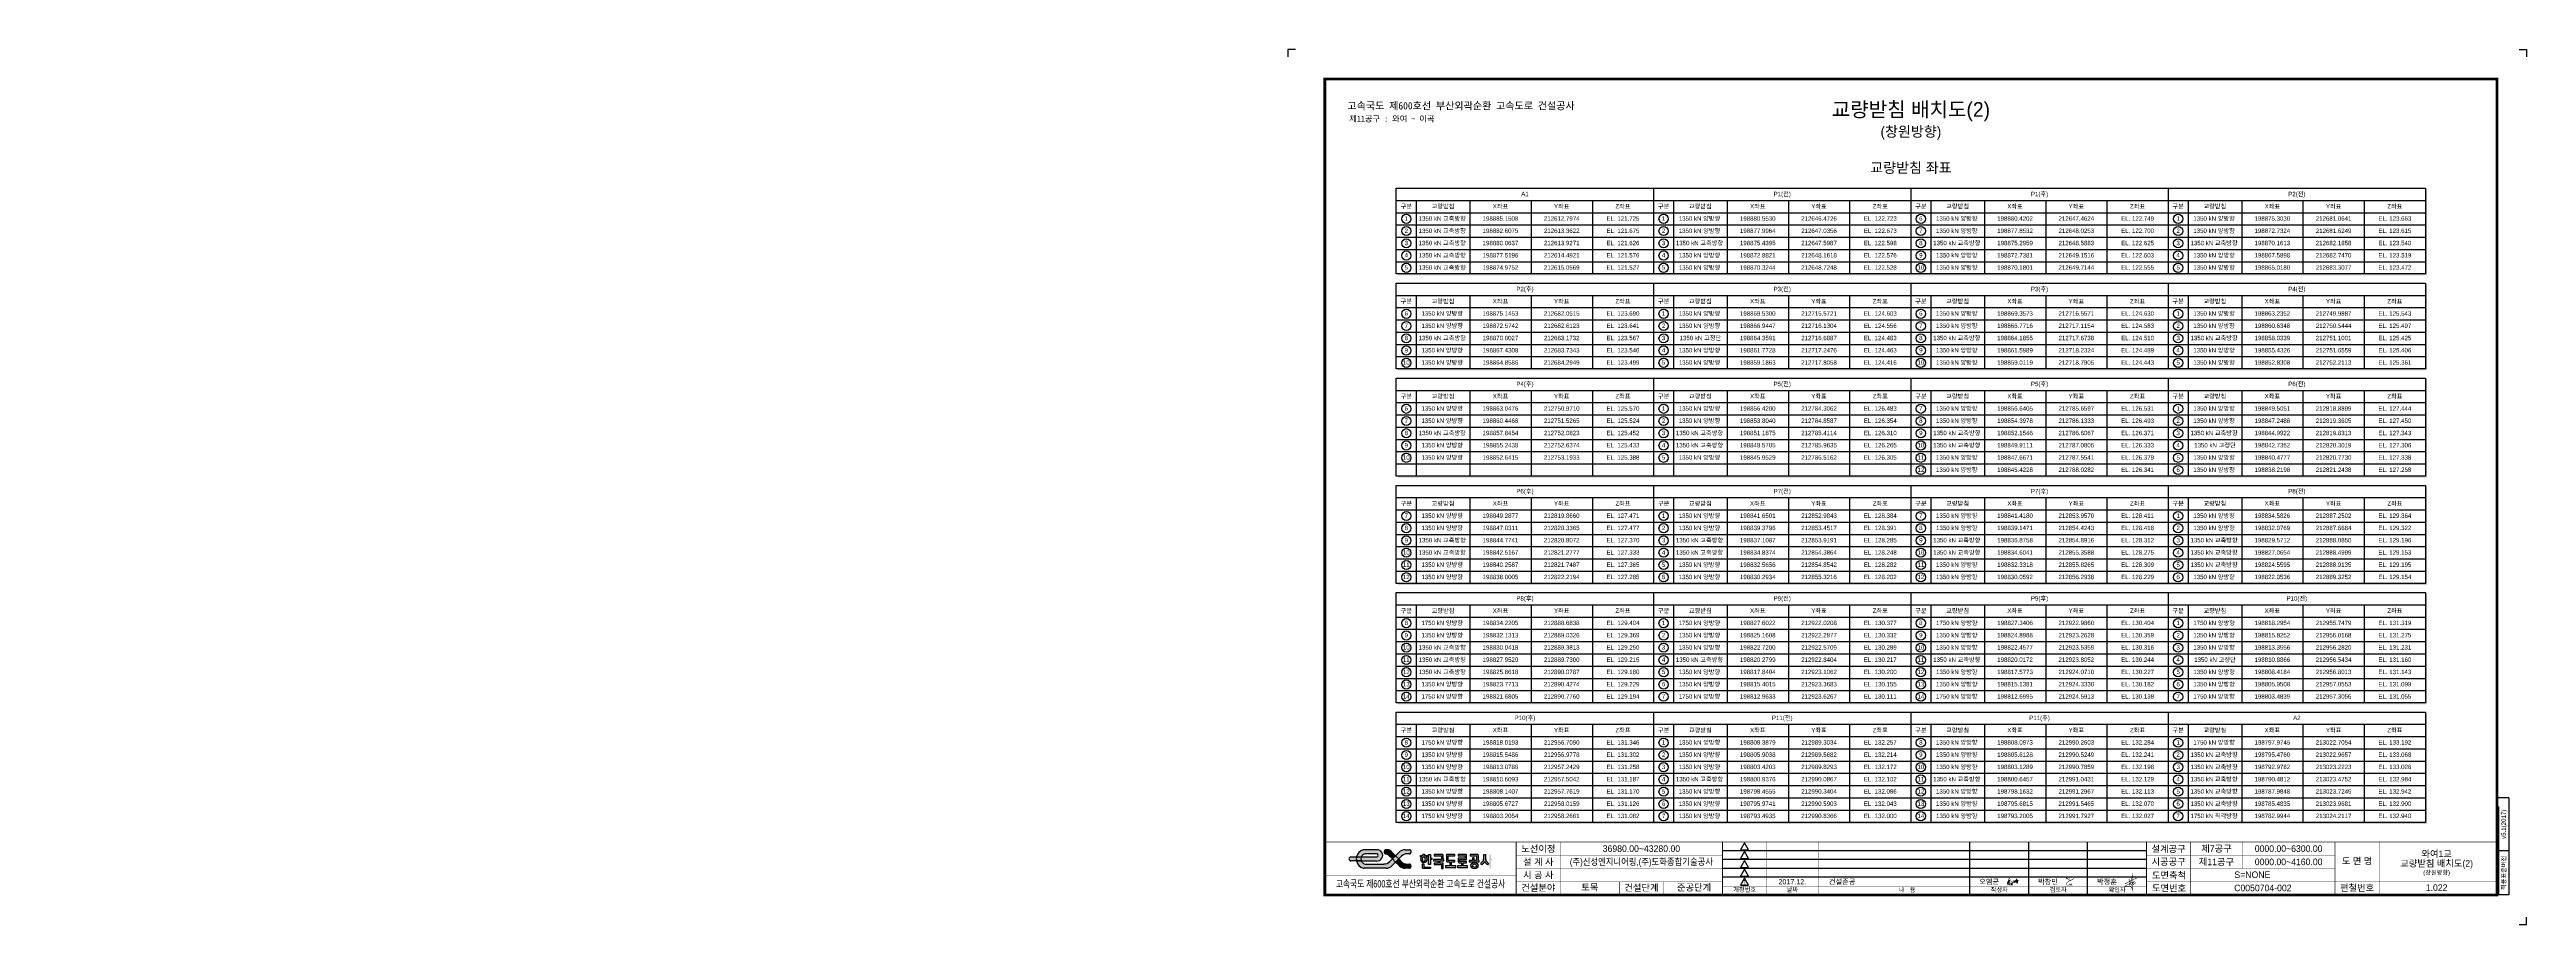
# Model space of a CAD drawing. Header units: feet. Extents: x 0 to 1682000, y 0 to 594000.
import ezdxf
from ezdxf.enums import TextEntityAlignment as Align

# ---------------------------------------------------------------- set-up
doc = ezdxf.new("R2010")
doc.units = ezdxf.units.FT
doc.header["$LTSCALE"] = 150
doc.header["$MEASUREMENT"] = 0
for name, color, linetype in [('CS-TABL-LIN2', 1, 'CONTINUOUS'), ('CS-TEXT', 3, 'CONTINUOUS'), ('CX-BORD', 3, 'CONTINUOUS'), ('CX-BORD-LIN1', 4, 'CONTINUOUS'), ('CX-BORD-LIN2', 3, 'CONTINUOUS'), ('CX-BORD-TEX2', 7, 'CONTINUOUS'), ('CX-BORD-TEX3', 6, 'CONTINUOUS'), ('CX-MISC', 2, 'CONTINUOUS'), ('CZ-TEX1', 6, 'CONTINUOUS')]:
    doc.layers.add(name, color=color, linetype=linetype)
doc.styles.add('A_STANDARD', font='')
doc.styles.add('TB_TEXT', font='')
doc.styles.add('TB_WBTXT', font='')
doc.styles.add('TB_WMTXT', font='')
doc.styles.get('A_STANDARD').set_extended_font_data('Dotum')
doc.styles.get('TB_TEXT').set_extended_font_data('Dotum')
doc.styles.get('TB_WBTXT').set_extended_font_data('Dotum')
doc.styles.get('TB_WMTXT').set_extended_font_data('DotumChe')

# ---------------------------------------------------------------- blocks, each defined once
blk = doc.blocks.new('CXBLKA1-KHCA')
at = {"layer": 'CX-MISC'}
h = blk.add_hatch(color=256, dxfattribs=at)
edge = h.paths.add_edge_path()
edge.add_line((56, 27.9), (57.6, 27.9))
edge.add_ellipse((57.6, 28.6), major_axis=(-0.443, 0.443), ratio=1, start_angle=135, end_angle=164.8045)
edge.add_ellipse((57.2, 29.3), major_axis=(-1.08, 1.08), ratio=1, start_angle=164.8045, end_angle=283.2962)
edge.add_ellipse((57.6, 30.1), major_axis=(0.443, 0.443), ratio=1, start_angle=13.2962, end_angle=45)
edge.add_line((57.6, 30.7), (54.6, 30.7))
edge.add_ellipse((54.6, 24.7), major_axis=(-4.25, 4.25), ratio=1, start_angle=-45, end_angle=0)
edge.add_line((50.4, 29), (48, 26.7))
edge.add_line((48, 26.7), (50.2, 24.5))
edge.add_line((50.2, 24.5), (52.1, 26.3))
edge.add_ellipse((56, 22.3), major_axis=(-3.99, 3.99), ratio=1, start_angle=315, end_angle=360, ccw=False)
edge = h.paths.add_edge_path()
edge.add_line((48, 22.3), (45.9, 24.5))
edge.add_line((45.9, 24.5), (44.1, 22.7))
edge.add_ellipse((40.1, 26.7), major_axis=(3.99, 3.99), ratio=1, start_angle=225, end_angle=270, ccw=False)
edge.add_line((40.1, 21), (27.3, 21))
edge.add_ellipse((27.3, 22.9), major_axis=(1.33, 1.33), ratio=1, start_angle=190.8841, end_angle=225, ccw=False)
edge.add_ellipse((28.3, 24.5), major_axis=(2.67, 2.67), ratio=1, start_angle=156.9486, end_angle=190.8841, ccw=False)
edge.add_line((24.8, 23.1), (21.6, 23.1))
edge.add_ellipse((27.8, 24.5), major_axis=(4.54, 4.54), ratio=1, start_angle=147.6804, end_angle=209.9098)
edge.add_ellipse((26.7, 20.1), major_axis=(-1.33, 1.33), ratio=1, start_angle=119.9098, end_angle=135)
edge.add_line((26.7, 18.2), (41.6, 18.2))
edge.add_ellipse((41.6, 23.8), major_axis=(-3.99, 3.99), ratio=1, start_angle=135, end_angle=180)
edge.add_line((45.6, 19.8), (48, 22.3))
edge = h.paths.add_edge_path()
edge.add_line((21.6, 25.9), (17.7, 25.9))
edge.add_ellipse((17.8, 24.5), major_axis=(1, 1), ratio=1, start_angle=51.7329, end_angle=218.2671)
edge.add_line((17.7, 23.1), (21.6, 23.1))
edge.add_ellipse((27.8, 24.5), major_axis=(4.54, 4.54), ratio=1, start_angle=122.3196, end_angle=147.6804, ccw=False)
edge = h.paths.add_edge_path()
edge.add_line((27.3, 27.9), (35.3, 27.9))
edge.add_ellipse((35.3, 27.3), major_axis=(0.443, 0.443), ratio=1, start_angle=391.8231, end_angle=405, ccw=False)
edge.add_ellipse((35.2, 26.9), major_axis=(0.728, 0.728), ratio=1, start_angle=238.1769, end_angle=391.8231, ccw=False)
edge.add_ellipse((35.3, 26.5), major_axis=(-0.443, 0.443), ratio=1, start_angle=135, end_angle=148.1769, ccw=False)
edge.add_line((35.3, 25.9), (24.8, 25.9))
edge.add_ellipse((28.3, 24.5), major_axis=(-2.67, 2.67), ratio=1, start_angle=23.0514, end_angle=66.9486)
edge.add_line((24.8, 23.1), (35.2, 23.1))
edge.add_ellipse((35.5, 26.9), major_axis=(2.72, 2.72), ratio=1, start_angle=221.0328, end_angle=408.9672)
edge.add_line((35.2, 30.7), (26.7, 30.7))
edge.add_ellipse((26.7, 28.8), major_axis=(-1.33, 1.33), ratio=1, start_angle=-45, end_angle=-29.9098)
edge.add_ellipse((27.8, 24.5), major_axis=(4.54, 4.54), ratio=1, start_angle=60.0902, end_angle=122.3196)
edge.add_line((21.6, 25.9), (24.8, 25.9))
edge.add_ellipse((28.3, 24.5), major_axis=(2.67, 2.67), ratio=1, start_angle=79.1159, end_angle=113.0514, ccw=False)
edge.add_ellipse((27.3, 26), major_axis=(-1.33, 1.33), ratio=1, start_angle=315, end_angle=349.1159, ccw=False)
h = blk.add_hatch(color=256, dxfattribs=at)
h.paths.add_polyline_path([(48, 26.7), (45.9, 24.5), (48, 22.3), (50.2, 24.5)])
edge = h.paths.add_edge_path()
edge.add_line((24.8, 25.9), (21.6, 25.9))
edge.add_ellipse((27.8, 24.5), major_axis=(-4.54, 4.54), ratio=1, start_angle=32.3196, end_angle=57.6804)
edge.add_line((21.6, 23.1), (24.8, 23.1))
edge.add_ellipse((28.3, 24.5), major_axis=(-2.67, 2.67), ratio=1, start_angle=23.0514, end_angle=66.9486, ccw=False)
h = blk.add_hatch(color=256, dxfattribs=at)
edge = h.paths.add_edge_path()
edge.add_ellipse((42.4, 27), major_axis=(2.66, 2.66), ratio=1, start_angle=0, end_angle=45)
edge.add_line((42.4, 30.7), (41.5, 30.7))
edge.add_ellipse((41.7, 29.3), major_axis=(1.01, 1.01), ratio=1, start_angle=52.8609, end_angle=212.1473)
edge.add_ellipse((40.9, 24.4), major_axis=(2.51, 2.51), ratio=1, start_angle=357.4419, end_angle=397.664, ccw=False)
edge.add_line((43.5, 26.8), (45.9, 24.5))
edge.add_line((45.9, 24.5), (48, 26.7))
edge.add_line((48, 26.7), (45.1, 29.6))
edge = h.paths.add_edge_path()
edge.add_line((52.6, 22.1), (50.2, 24.5))
edge.add_line((50.2, 24.5), (48, 22.3))
edge.add_line((48, 22.3), (50.4, 20))
edge.add_ellipse((54.6, 24.2), major_axis=(-4.25, 4.25), ratio=1, start_angle=90, end_angle=135)
edge.add_line((54.6, 18.2), (57.6, 18.2))
edge.add_ellipse((57.6, 18.8), major_axis=(-0.443, 0.443), ratio=1, start_angle=135, end_angle=164.4516)
edge.add_ellipse((57.2, 19.6), major_axis=(-1.07, 1.07), ratio=1, start_angle=164.4516, end_angle=289.033)
edge.add_ellipse((57.6, 20.4), major_axis=(0.443, 0.443), ratio=1, start_angle=19.033, end_angle=45)
edge.add_line((57.6, 21), (55.2, 21))
edge.add_ellipse((55.2, 24.8), major_axis=(2.66, 2.66), ratio=1, start_angle=180, end_angle=225, ccw=False)
h = blk.add_hatch(color=256, dxfattribs=at)
edge = h.paths.add_edge_path()
edge.add_line((108, 27.4), (109.1, 27.4))
edge.add_line((109.1, 27.4), (109.1, 24.5))
edge.add_ellipse((111.1, 24.5), major_axis=(1.42, 1.42), ratio=1, start_angle=135, end_angle=150.4084)
edge.add_ellipse((111.1, 24.5), major_axis=(-1.37, 1.37), ratio=1, start_angle=60.4084, end_angle=76.407)
edge.add_ellipse((116.2, 27.6), major_axis=(-5.6, 5.6), ratio=1, start_angle=76.407, end_angle=85.8846)
edge.add_ellipse((116.1, 27.5), major_axis=(5.52, 5.52), ratio=1, start_angle=175.8846, end_angle=185.4986)
edge.add_line((111.1, 21.5), (110.4, 20.5))
edge.add_ellipse((116.1, 27.4), major_axis=(6.27, 6.27), ratio=1, start_angle=176.3708, end_angle=185.5683, ccw=False)
edge.add_ellipse((116.3, 27.6), major_axis=(6.52, 6.52), ratio=1, start_angle=167.5284, end_angle=176.3728, ccw=False)
edge.add_ellipse((100.8, 27.6), major_axis=(6.52, 6.52), ratio=1, start_angle=273.6272, end_angle=282.4716, ccw=False)
edge.add_ellipse((101, 27.4), major_axis=(-6.27, 6.27), ratio=1, start_angle=174.4317, end_angle=183.6292, ccw=False)
edge.add_line((106.7, 20.5), (106, 21.5))
edge.add_ellipse((101.1, 27.5), major_axis=(-5.45, 5.45), ratio=1, start_angle=174.4355, end_angle=184.1813)
edge.add_ellipse((100.8, 27.7), major_axis=(5.68, 5.68), ratio=1, start_angle=274.1787, end_angle=283.5297)
edge.add_ellipse((106, 24.5), major_axis=(1.37, 1.37), ratio=1, start_angle=283.5765, end_angle=299.6082)
edge.add_ellipse((106, 24.5), major_axis=(-1.42, 1.42), ratio=1, start_angle=209.5729, end_angle=225.0187)
edge.add_line((108, 24.5), (108, 27.4))
edge = h.paths.add_edge_path()
edge.add_ellipse((67.4, 24.3), major_axis=(1.5, 1.5), ratio=1, start_angle=315.3447, end_angle=366.8065, ccw=False)
edge.add_ellipse((67.3, 24.4), major_axis=(1.58, 1.58), ratio=1, start_angle=223.639, end_angle=313.4888, ccw=False)
edge.add_ellipse((67.2, 24.4), major_axis=(1.57, 1.57), ratio=1, start_angle=136.4953, end_angle=226.3769, ccw=False)
edge.add_ellipse((67.1, 24.3), major_axis=(-1.5, 1.5), ratio=1, start_angle=-6.8055, end_angle=44.6543, ccw=False)
edge.add_line((65.8, 26), (64.9, 26))
edge.add_line((64.9, 26), (64.9, 26.9))
edge.add_line((64.9, 26.9), (66.7, 26.9))
edge.add_line((66.7, 26.9), (66.7, 27.7))
edge.add_line((66.7, 27.7), (67.8, 27.7))
edge.add_line((67.8, 27.7), (67.8, 26.9))
edge.add_line((67.8, 26.9), (69.5, 26.9))
edge.add_line((69.5, 26.9), (69.5, 26))
edge.add_line((69.5, 26), (68.7, 26))
h.paths.add_polyline_path([(113.7, 24.6), (113.7, 23.7), (112.8, 23.7), (112.8, 18.1), (111.7, 18.1), (111.7, 27.4), (112.8, 27.4), (112.8, 24.6)])
edge = h.paths.add_edge_path()
edge.add_line((98.6, 27.4), (98.6, 26.5))
edge.add_line((98.6, 26.5), (103.1, 26.5))
edge.add_line((103.1, 26.5), (103.1, 23.4))
edge.add_line((103.1, 23.4), (101.4, 23.4))
edge.add_line((101.4, 23.4), (101.4, 25.2))
edge.add_line((101.4, 25.2), (100.3, 25.2))
edge.add_line((100.3, 25.2), (100.3, 23.4))
edge.add_line((100.3, 23.4), (98, 23.4))
edge.add_line((98, 23.4), (98, 22.5))
edge.add_line((98, 22.5), (104.8, 22.5))
edge.add_line((104.8, 22.5), (104.8, 23.4))
edge.add_line((104.8, 23.4), (104.3, 23.4))
edge.add_line((104.3, 23.4), (104.3, 26.8))
edge.add_ellipse((103.6, 26.8), major_axis=(0.466, 0.466), ratio=1, start_angle=315, end_angle=355.6008)
edge.add_ellipse((103.7, 26.9), major_axis=(0.386, 0.386), ratio=1, start_angle=355.6008, end_angle=404.6611)
edge.add_line((103.7, 27.4), (98.6, 27.4))
edge = h.paths.add_edge_path()
edge.add_line((90.6, 27.4), (90.6, 26.5))
edge.add_line((90.6, 26.5), (95.2, 26.5))
edge.add_line((95.2, 26.5), (95.2, 24.9))
edge.add_line((95.2, 24.9), (90.6, 24.9))
edge.add_line((90.6, 24.9), (90.6, 22.5))
edge.add_ellipse((91.3, 22.5), major_axis=(-0.466, 0.466), ratio=1, start_angle=45, end_angle=85.6008)
edge.add_ellipse((91.2, 22.4), major_axis=(-0.386, 0.386), ratio=1, start_angle=85.6008, end_angle=134.6611)
edge.add_line((91.2, 21.8), (92.9, 21.8))
edge.add_line((92.9, 21.8), (92.9, 19.7))
edge.add_line((92.9, 19.7), (90, 19.7))
edge.add_line((90, 19.7), (90, 18.7))
edge.add_line((90, 18.7), (96.9, 18.7))
edge.add_line((96.9, 18.7), (96.9, 19.7))
edge.add_line((96.9, 19.7), (94, 19.7))
edge.add_line((94, 19.7), (94, 21.8))
edge.add_line((94, 21.8), (96.3, 21.8))
edge.add_line((96.3, 21.8), (96.3, 22.8))
edge.add_line((96.3, 22.8), (91.7, 22.8))
edge.add_line((91.7, 22.8), (91.7, 24))
edge.add_line((91.7, 24), (96.3, 24))
edge.add_line((96.3, 24), (96.3, 26.8))
edge.add_ellipse((95.6, 26.8), major_axis=(0.466, 0.466), ratio=1, start_angle=315, end_angle=355.6008)
edge.add_ellipse((95.7, 26.9), major_axis=(0.386, 0.386), ratio=1, start_angle=355.6008, end_angle=404.6611)
edge.add_line((95.7, 27.4), (90.6, 27.4))
edge = h.paths.add_edge_path()
edge.add_line((88.3, 27.4), (82.6, 27.4))
edge.add_line((82.6, 27.4), (82.6, 23.1))
edge.add_ellipse((83.3, 23.1), major_axis=(-0.466, 0.466), ratio=1, start_angle=45, end_angle=85.6008)
edge.add_ellipse((83.2, 23), major_axis=(-0.386, 0.386), ratio=1, start_angle=85.6008, end_angle=134.6611)
edge.add_line((83.2, 22.5), (84.9, 22.5))
edge.add_line((84.9, 22.5), (84.9, 19.7))
edge.add_line((84.9, 19.7), (82, 19.7))
edge.add_line((82, 19.7), (82, 18.7))
edge.add_line((82, 18.7), (88.9, 18.7))
edge.add_line((88.9, 18.7), (88.9, 19.7))
edge.add_line((88.9, 19.7), (86, 19.7))
edge.add_line((86, 19.7), (86, 22.5))
edge.add_line((86, 22.5), (88.3, 22.5))
edge.add_line((88.3, 22.5), (88.3, 23.4))
edge.add_line((88.3, 23.4), (83.8, 23.4))
edge.add_line((83.8, 23.4), (83.8, 26.5))
edge.add_line((83.8, 26.5), (88.3, 26.5))
edge.add_line((88.3, 26.5), (88.3, 27.4))
edge = h.paths.add_edge_path()
edge.add_line((79.2, 18.1), (80.3, 18.1))
edge.add_line((80.3, 18.1), (80.3, 21.5))
edge.add_line((80.3, 21.5), (78.1, 21.5))
edge.add_line((78.1, 21.5), (78.1, 23.1))
edge.add_line((78.1, 23.1), (80.9, 23.1))
edge.add_line((80.9, 23.1), (80.9, 24))
edge.add_line((80.9, 24), (80.3, 24))
edge.add_line((80.3, 24), (80.3, 26.8))
edge.add_ellipse((79.7, 26.8), major_axis=(-0.466, 0.466), ratio=1, start_angle=225, end_angle=265.6008)
edge.add_ellipse((79.8, 26.9), major_axis=(0.386, 0.386), ratio=1, start_angle=355.6008, end_angle=404.6611)
edge.add_line((79.8, 27.4), (74.3, 27.4))
edge.add_line((74.3, 27.4), (74.3, 26.5))
edge.add_line((74.3, 26.5), (79.2, 26.5))
edge.add_line((79.2, 26.5), (79.2, 24))
edge.add_line((79.2, 24), (73.8, 24))
edge.add_line((73.8, 24), (73.8, 23.1))
edge.add_line((73.8, 23.1), (76.9, 23.1))
edge.add_line((76.9, 23.1), (76.9, 21.5))
edge.add_line((76.9, 21.5), (74.3, 21.5))
edge.add_line((74.3, 21.5), (74.3, 20.6))
edge.add_line((74.3, 20.6), (79.2, 20.6))
edge.add_line((79.2, 20.6), (79.2, 18.1))
edge = h.paths.add_edge_path()
edge.add_line((71.8, 18.1), (66.7, 18.1))
edge.add_ellipse((66.7, 18.7), major_axis=(-0.381, 0.381), ratio=1, start_angle=85.2619, end_angle=135, ccw=False)
edge.add_ellipse((66.8, 18.7), major_axis=(0.474, 0.474), ratio=1, start_angle=135.3389, end_angle=175.2619, ccw=False)
edge.add_ellipse((275.6, 20), major_axis=(148.1, 148.1), ratio=1, start_angle=134.6611, end_angle=135.3389, ccw=False)
edge.add_line((66.1, 21.2), (67.2, 21.2))
edge.add_line((67.2, 21.2), (67.2, 19))
edge.add_line((67.2, 19), (71.8, 19))
edge.add_line((71.8, 19), (71.8, 18.1))
edge = h.paths.add_edge_path(flags=16)
edge.add_ellipse((101.6, 19.9), major_axis=(-1.33, 0), ratio=0.86651, start_angle=0, end_angle=360)
edge = h.paths.add_edge_path()
edge.add_ellipse((101.6, 19.9), major_axis=(-2.47, 0), ratio=0.842916, start_angle=-180, end_angle=180, ccw=False)
h.paths.add_polyline_path([(72.6, 24.9), (72.6, 24), (71.8, 24), (71.8, 20.6), (70.5, 20.6), (70.5, 27.4), (71.8, 27.4), (71.8, 24.9)])
edge = h.paths.add_edge_path(flags=16)
edge.add_ellipse((67.2, 24.3), major_axis=(0, 1.47), ratio=0.776497, start_angle=0, end_angle=360, ccw=False)
at = {"layer": 'CX-BORD-LIN1', "const_width": 2}
blk.add_lwpolyline([(796, 0), (0, 0), (0, 554), (796, 554)], close=True, dxfattribs=at)
at = {"layer": 'CX-BORD-LIN1'}
for points, const_width in [([(796, 36), (0, 36)], 0.6), ([(130, 0), (130, 36)], 0.6), ([(160, 0), (160, 36)], 0.3), ([(270, 0), (270, 36)], 0.6), ([(300, 0), (300, 36)], 0.3), ([(335, 0), (335, 36)], 0.3), ([(558, 0), (558, 36)], 0.6), ([(686, 0), (686, 36)], 0.3), ([(558, 6), (270, 6)], 0.2)]:
    blk.add_lwpolyline(points, dxfattribs=dict(at, const_width=const_width))
for points in [[(285.1, 35.5), (282.3, 30.7), (287.8, 30.7)], [(285.1, 29.5), (282.3, 24.7), (287.8, 24.7)], [(285.1, 23.5), (282.3, 18.7), (287.8, 18.7)], [(285.1, 17.5), (282.3, 12.7), (287.8, 12.7)], [(285.1, 11.5), (282.3, 6.7), (287.8, 6.7)]]:
    blk.add_lwpolyline(points, close=True, dxfattribs=at)
for points in [[(438, 0), (438, 36)], [(478, 0), (478, 36)], [(518, 0), (518, 36)]]:
    blk.add_lwpolyline(points, dxfattribs=at)
at = {"layer": 'CX-BORD-LIN2'}
for p, q in [((804, 66), (796, 66)), ((797, 60), (797, 0)), ((804, 66), (804, 0)), ((558, 30), (270, 30)), ((804, 30), (796, 30)), ((804, 0), (797, 0))]:
    blk.add_line(p, q, dxfattribs=at)
at = {"layer": 'CX-BORD-LIN2', "const_width": 0.3}
for points in [[(588, 0), (588, 36)], [(623, 18), (623, 36)], [(716, 0), (716, 36)], [(270, 27), (130, 27)], [(270, 18), (130, 18)], [(686, 27), (558, 27)], [(686, 18), (558, 18)], [(130, 13.5), (0, 13.5)], [(270, 9), (130, 9)], [(200, 0), (200, 9)], [(230, 0), (230, 9)], [(796, 9), (558, 9)]]:
    blk.add_lwpolyline(points, dxfattribs=at)
at = {"layer": 'CX-BORD-LIN2'}
for points in [[(558, 24), (270, 24)], [(558, 18), (270, 18)], [(558, 12), (270, 12)]]:
    blk.add_lwpolyline(points, dxfattribs=at)
at = {"layer": 'CX-MISC'}
for p, q in [((811, 574), (816, 574)), ((17.7, 25.9), (21.6, 25.9)), ((21.6, 23.1), (17.7, 23.1)), ((21.6, 25.9), (24.8, 25.9)), ((21.6, 25.9), (24.8, 25.9)), ((21.6, 23.1), (24.8, 23.1)), ((24.8, 23.1), (21.6, 23.1)), ((24.8, 25.9), (35.3, 25.9)), ((24.8, 23.1), (35.2, 23.1)), ((35.2, 30.7), (26.7, 30.7)), ((41.6, 18.2), (26.7, 18.2)), ((35.3, 27.9), (27.3, 27.9)), ((27.3, 21), (40.1, 21)), ((42.4, 30.7), (41.5, 30.7)), ((43.5, 26.8), (45.9, 24.5)), ((44.1, 22.7), (45.9, 24.5)), ((48, 26.7), (45.1, 29.6)), ((48, 22.3), (45.6, 19.8)), ((45.9, 24.5), (48, 26.7)), ((45.9, 24.5), (48, 26.7)), ((45.9, 24.5), (48, 22.3)), ((48, 22.3), (45.9, 24.5)), ((48, 26.7), (50.4, 29)), ((50.2, 24.5), (48, 26.7)), ((48, 26.7), (50.2, 24.5)), ((48, 22.3), (50.2, 24.5)), ((50.2, 24.5), (48, 22.3)), ((50.4, 20), (48, 22.3)), ((52.1, 26.3), (50.2, 24.5)), ((50.2, 24.5), (52.6, 22.1)), ((54.6, 30.7), (57.6, 30.7)), ((57.6, 18.2), (54.6, 18.2)), ((55.2, 21), (57.6, 21)), ((57.6, 27.9), (56, 27.9)), ((64.9, 26), (64.9, 26.9)), ((64.9, 26.9), (66.7, 26.9)), ((65.8, 26), (64.9, 26)), ((66.1, 21.2), (67.2, 21.2)), ((66.7, 26.9), (66.7, 27.7)), ((66.7, 27.7), (67.8, 27.7)), ((71.8, 18.1), (66.7, 18.1)), ((67.2, 21.2), (67.2, 19)), ((67.2, 19), (71.8, 19)), ((67.8, 27.7), (67.8, 26.9)), ((67.8, 26.9), (69.5, 26.9)), ((69.5, 26), (68.7, 26)), ((69.5, 26.9), (69.5, 26)), ((70.5, 20.6), (70.5, 27.4)), ((70.5, 27.4), (71.8, 27.4)), ((71.8, 20.6), (70.5, 20.6)), ((71.8, 27.4), (71.8, 24.9)), ((71.8, 24.9), (72.6, 24.9)), ((72.6, 24), (71.8, 24)), ((71.8, 24), (71.8, 20.6)), ((71.8, 19), (71.8, 18.1)), ((72.6, 24.9), (72.6, 24)), ((79.2, 24), (73.8, 24)), ((73.8, 24), (73.8, 23.1)), ((73.8, 23.1), (76.9, 23.1)), ((79.8, 27.4), (74.3, 27.4)), ((74.3, 27.4), (74.3, 26.5)), ((74.3, 26.5), (79.2, 26.5)), ((76.9, 21.5), (74.3, 21.5)), ((74.3, 21.5), (74.3, 20.6)), ((74.3, 20.6), (79.2, 20.6)), ((76.9, 23.1), (76.9, 21.5)), ((78.1, 21.5), (78.1, 23.1)), ((78.1, 23.1), (80.9, 23.1)), ((80.3, 21.5), (78.1, 21.5)), ((79.2, 26.5), (79.2, 24)), ((79.2, 20.6), (79.2, 18.1)), ((79.2, 18.1), (80.3, 18.1)), ((80.3, 24), (80.3, 26.8)), ((80.9, 24), (80.3, 24)), ((80.3, 18.1), (80.3, 21.5)), ((80.9, 23.1), (80.9, 24)), ((84.9, 19.7), (82, 19.7)), ((82, 19.7), (82, 18.7)), ((82, 18.7), (88.9, 18.7)), ((88.3, 27.4), (82.6, 27.4)), ((82.6, 27.4), (82.6, 23.1)), ((83.2, 22.5), (84.9, 22.5)), ((83.8, 23.4), (83.8, 26.5)), ((83.8, 26.5), (88.3, 26.5)), ((88.3, 23.4), (83.8, 23.4)), ((84.9, 22.5), (84.9, 19.7)), ((86, 19.7), (86, 22.5)), ((86, 22.5), (88.3, 22.5)), ((88.9, 19.7), (86, 19.7)), ((88.3, 26.5), (88.3, 27.4)), ((88.3, 22.5), (88.3, 23.4)), ((88.9, 18.7), (88.9, 19.7)), ((92.9, 19.7), (90, 19.7)), ((90, 19.7), (90, 18.7)), ((90, 18.7), (96.9, 18.7)), ((90.6, 27.4), (90.6, 26.5)), ((95.7, 27.4), (90.6, 27.4)), ((90.6, 26.5), (95.2, 26.5)), ((95.2, 24.9), (90.6, 24.9)), ((90.6, 24.9), (90.6, 22.5)), ((91.2, 21.8), (92.9, 21.8)), ((91.7, 22.8), (91.7, 24)), ((91.7, 24), (96.3, 24)), ((96.3, 22.8), (91.7, 22.8)), ((92.9, 21.8), (92.9, 19.7)), ((94, 19.7), (94, 21.8)), ((94, 21.8), (96.3, 21.8)), ((96.9, 19.7), (94, 19.7)), ((95.2, 26.5), (95.2, 24.9)), ((96.3, 24), (96.3, 26.8)), ((96.3, 21.8), (96.3, 22.8)), ((96.9, 18.7), (96.9, 19.7)), ((100.3, 23.4), (98, 23.4)), ((98, 23.4), (98, 22.5)), ((98, 22.5), (104.8, 22.5)), ((98.6, 27.4), (98.6, 26.5)), ((103.7, 27.4), (98.6, 27.4)), ((98.6, 26.5), (103.1, 26.5)), ((101.4, 25.2), (100.3, 25.2)), ((100.3, 25.2), (100.3, 23.4)), ((101.4, 23.4), (101.4, 25.2)), ((103.1, 23.4), (101.4, 23.4)), ((103.1, 26.5), (103.1, 23.4)), ((104.3, 23.4), (104.3, 26.8)), ((104.8, 23.4), (104.3, 23.4)), ((104.8, 22.5), (104.8, 23.4)), ((106.7, 20.5), (106, 21.5)), ((108, 27.4), (109.1, 27.4)), ((108, 24.5), (108, 27.4)), ((109.1, 27.4), (109.1, 24.5)), ((111.1, 21.5), (110.4, 20.5))]:
    blk.add_line(p, q, dxfattribs=at)
for points in [[(-20, 574), (-25, 574), (-25, 569)], [(811, 574), (816, 574), (816, 569)], [(811, -20), (816, -20), (816, -15)]]:
    blk.add_lwpolyline(points, dxfattribs=at)
for centre, major_axis, start_param, end_param in [((17.8, 24.5), (1, 1), 0.90291, 3.809479), ((27.8, 24.5), (-4.54, 4.54), 0.564084, 1.006713), ((27.8, 24.5), (-4.54, 4.54), 0.564084, 1.006713), ((27.8, 24.5), (4.54, 4.54), 1.048772, 2.13488), ((27.8, 24.5), (4.54, 4.54), 2.577509, 3.663617), ((28.3, 24.5), (-2.67, 2.67), 0.402323, 1.168473), ((28.3, 24.5), (-2.67, 2.67), 0.402323, 1.168473), ((28.3, 24.5), (-2.67, 2.67), -0.189963, 0.402323), ((28.3, 24.5), (2.67, 2.67), 2.73927, 3.331555), ((26.7, 28.8), (-1.33, 1.33), -0.785398, -0.522025), ((27.3, 26), (1.33, 1.33), 0.785398, 1.380834), ((27.3, 22.9), (-1.33, 1.33), 1.760759, 2.356194), ((26.7, 20.1), (-1.33, 1.33), 2.092821, 2.356194), ((35.5, 26.9), (2.72, 2.72), 3.857749, 7.137825), ((35.3, 27.3), (-0.443, 0.443), -1.015379, -0.785398), ((35.3, 26.5), (-0.443, 0.443), 2.356194, 2.586175), ((35.2, 26.9), (0.728, 0.728), 4.156971, 6.838603), ((40.1, 26.7), (3.99, 3.99), 3.926991, 4.712389), ((41.7, 29.3), (1.01, 1.01), 0.922597, 3.789792), ((40.9, 24.4), (2.51, 2.51), 6.238538, 6.940546), ((41.6, 23.8), (-3.99, 3.99), 2.356194, 3.141593), ((42.4, 27), (-2.66, 2.66), -1.570796, -0.785398), ((54.6, 24.7), (-4.25, 4.25), -0.785398, 0), ((54.6, 24.2), (-4.25, 4.25), 1.570796, 2.356194), ((56, 22.3), (-3.99, 3.99), -0.785398, 0), ((55.2, 24.8), (2.66, 2.66), 3.141593, 3.926991), ((57.6, 30.1), (0.443, 0.443), 0.232062, 0.785398), ((57.6, 28.6), (-0.443, 0.443), 2.356194, 2.876382), ((57.6, 20.4), (0.443, 0.443), 0.332189, 0.785398), ((57.6, 18.8), (0.443, 0.443), 3.926991, 4.441017), ((57.2, 19.6), (-1.07, 1.07), 2.870221, 5.044578), ((57.2, 29.3), (-1.08, 1.08), 2.876382, 4.944451), ((67.1, 24.3), (-1.5, 1.5), -0.118778, 0.779364), ((67.2, 24.4), (1.57, 1.57), 2.382292, 3.951022), ((275.6, 20), (-148.1, 148.1), 0.779483, 0.791313), ((66.8, 18.7), (0.474, 0.474), 2.36211, 3.058897), ((66.7, 18.7), (-0.381, 0.381), 1.488101, 2.356194), ((67.3, 24.4), (1.58, 1.58), 3.903237, 5.471412), ((67.4, 24.3), (1.5, 1.5), 5.503803, 6.401982), ((79.8, 26.9), (0.386, 0.386), 6.206405, 7.062668), ((79.7, 26.8), (-0.466, 0.466), 3.926991, 4.635609), ((83.3, 23.1), (-0.466, 0.466), 0.785398, 1.494016), ((83.2, 23), (-0.386, 0.386), 1.494016, 2.350279), ((91.3, 22.5), (-0.466, 0.466), 0.785398, 1.494016), ((91.2, 22.4), (-0.386, 0.386), 1.494016, 2.350279), ((95.7, 26.9), (0.386, 0.386), 6.206405, 7.062668), ((95.6, 26.8), (0.466, 0.466), 5.497787, 6.206405), ((103.7, 26.9), (0.386, 0.386), 6.206405, 7.062668), ((103.6, 26.8), (0.466, 0.466), 5.497787, 6.206405), ((101.1, 27.5), (-5.45, 5.45), 3.044474, 3.214569), ((101, 27.4), (-6.27, 6.27), 3.044407, 3.204934), ((100.8, 27.7), (5.68, 5.68), 4.785321, 4.948526), ((106, 24.5), (1.37, 1.37), 4.949343, 5.229149), ((100.8, 27.6), (6.52, 6.52), 4.775695, 4.93006), ((106, 24.5), (-1.42, 1.42), 3.657737, 3.927318), ((116.3, 27.6), (6.52, 6.52), 2.923922, 3.078286), ((111.1, 24.5), (1.42, 1.42), 2.356194, 2.625121), ((111.1, 24.5), (-1.37, 1.37), 1.054325, 1.333554), ((116.2, 27.6), (-5.6, 5.6), 1.333554, 1.498969), ((116.1, 27.4), (6.27, 6.27), 3.078251, 3.238778), ((116.1, 27.5), (5.52, 5.52), 3.069766, 3.237561)]:
    blk.add_ellipse(centre, major_axis=major_axis, ratio=1, start_param=start_param, end_param=end_param, dxfattribs=at)
at = {"layer": 'CX-MISC', "extrusion": (0, 0, -1)}
for centre, major_axis, ratio, start_param, end_param in [((67.2, 24.3), (0, 1.47), 0.776497, 1.570796326815403, 7.853981633994989), ((101.6, 19.9), (-2.47, 0), 0.842916, 3.141593, 9.424778)]:
    blk.add_ellipse(centre, major_axis=major_axis, ratio=ratio, start_param=start_param, end_param=end_param, dxfattribs=at)
at = {"layer": 'CX-MISC'}
blk.add_ellipse((101.6, 19.9), major_axis=(-1.33, 0), ratio=0.86651, dxfattribs=at)
at = {"layer": 'CX-BORD-LIN1', "style": 'TB_TEXT'}
for tag, height, p in [('TR_RNUM5', 3, (285.1, 32.6)), ('TR_RDAT5', 3.5, (317.5, 33)), ('TR_DGN5', 3.5, (451.1, 33)), ('TR_CHK5', 3.5, (491.1, 33)), ('TR_APP5', 3.5, (531.1, 33)), ('TR_RNUM4', 3, (285.1, 26.6)), ('TR_RNUM3', 3, (285.1, 20.6)), ('TR_RDAT4', 3.5, (317.5, 27)), ('TR_RDAT3', 3.5, (317.5, 21)), ('TR_DGN4', 3.5, (451.1, 27)), ('TR_DGN3', 3.5, (451.1, 21)), ('TR_CHK4', 3.5, (491.1, 27)), ('TR_CHK3', 3.5, (491.1, 21)), ('TR_APP4', 3.5, (531.1, 27)), ('TR_APP3', 3.5, (531.1, 21)), ('TR_RNUM2', 3, (285.1, 14.6)), ('TR_RNUM1', 3, (285.1, 8.6)), ('TR_RDAT2', 3.5, (317.5, 15)), ('TR_RDAT1', 3.5, (317.5, 9)), ('TR_DGN2', 3.5, (451.1, 15)), ('TR_DGN1', 3.5, (451.1, 9)), ('TR_CHK2', 3.5, (491.1, 15)), ('TR_CHK1', 3.5, (491.1, 9)), ('TR_APP2', 3.5, (531.1, 15)), ('TR_APP1', 3.5, (531.1, 9))]:
    blk.add_attdef(tag, text='', height=height, dxfattribs=at).set_placement(p, align=Align.MIDDLE_CENTER)
for tag, p in [('TR_RCON5', (342.3, 33)), ('TR_RCON4', (342.3, 27)), ('TR_RCON3', (342.3, 21)), ('TR_RCON2', (342.3, 15)), ('TR_RCON1', (342.3, 9))]:
    blk.add_attdef(tag, text='', height=3.5, dxfattribs=at).set_placement(p, align=Align.MIDDLE_LEFT)
at = {"layer": 'CX-BORD-LIN2', "style": 'TB_TEXT'}
blk.add_text('적용표준버전', height=3, rotation=90, dxfattribs=at).set_placement((800.5, 15), align=Align.MIDDLE_CENTER)
blk.add_attdef('TD_VERSION', text='', height=3, rotation=90, dxfattribs=at).set_placement((800.5, 48), align=Align.MIDDLE_CENTER)
at = {"layer": 'CX-BORD-TEX2', "style": 'TB_WMTXT'}
for tag, height, p in [('TB_CNAME', 5, (15.3, 531.8)), ('TB_CSCOP', 4, (16.6, 523.8))]:
    blk.add_attdef(tag, text='', height=height, dxfattribs=at).set_placement(p, align=Align.BOTTOM_LEFT)
at = {"layer": 'CX-BORD-TEX2', "style": 'TB_WBTXT'}
for tag, height, p in [('TB_MTITIL', 10, (398, 533.3)), ('TB_STITL', 7, (398, 518.3))]:
    blk.add_attdef(tag, text='', height=height, dxfattribs=at).set_placement(p, align=Align.MIDDLE_CENTER)
at = {"layer": 'CX-BORD-TEX3', "style": 'TB_TEXT'}
for s, height, p in [('노선이정', 4.5, (145, 31.5)), ('설계공구', 4.5, (573, 31.4)), ('설 계 사', 4.5, (145, 22.6)), ('시공공구', 4.5, (573, 22.7)), ('도 면 명', 4.5, (701, 23.2)), ('건설분야', 4.5, (145, 5.1)), ('시 공 사', 4.5, (145, 13.6)), ('건설단계', 4.5, (215, 5.1)), ('개정번호', 3, (285.1, 3.7)), ('날짜', 3, (317.5, 3.7)), ('내   용', 3, (395.5, 3.6)), ('작성자', 3, (458, 3.7)), ('검토자', 3, (498, 3.7)), ('확인자', 3, (538, 3.7)), ('도면축척', 4.5, (573.3, 13.5)), ('도면번호', 4.5, (573.3, 4.8)), ('편철번호', 4.5, (701, 5))]:
    blk.add_text(s, height=height, dxfattribs=at).set_placement(p, align=Align.MIDDLE)
for tag, height, p in [('TD_LNDST', 4.5, (215, 31.5)), ('TD_DSECT', 4.5, (605.5, 31.5)), ('TD_DDIST', 4.5, (654.5, 31.5)), ('TD_DCOMP', 4.5, (215, 22.6)), ('TD_CSECT', 4.5, (605.5, 22.5)), ('TD_CDIST', 4.5, (654.5, 22.5)), ('TD_DNAME_MAIN', 4.5, (755, 21.5)), ('TD_DNAME_TOP', 4.5, (755, 28)), ('TD_CNAME', 5, (65, 7.6)), ('TD_FIELD', 4.5, (180, 5.1)), ('TD_CCOMP', 4.5, (215, 13.6)), ('TD_CSTEP', 4.5, (250.7, 5.1)), ('TD_HSCAL', 4.5, (620.9, 13.7)), ('TD_DWGCODE', 4.5, (637, 4.8)), ('TD_VSCAL', 4.5, (656.9, 13.7)), ('TD_DWGNO', 4.5, (755, 5)), ('TD_DNAME_BOT', 3, (755, 15.2))]:
    blk.add_attdef(tag, text='', height=height, dxfattribs=at).set_placement(p, align=Align.MIDDLE_CENTER)

msp = doc.modelspace()

# ---------------------------------------------------------------- hatches: boundary and pattern name
at = {"layer": 'CS-TEXT'}
h = msp.add_hatch(color=7, dxfattribs=at)
edge = h.paths.add_edge_path(flags=16)
edge.add_spline(control_points=[(1332772, 27317), (1332772, 27317), (1332772, 27317), (1332775, 27399), (1332784, 27474), (1332799, 27601), (1332816, 27716), (1332810, 27854), (1332810, 27856), (1332810, 27859), (1332807, 27858), (1332757, 27845), (1332718, 27768), (1332686, 27722), (1332622, 27631), (1332567, 27564), (1332487, 27493), (1332450, 27460), (1332396, 27425), (1332377, 27391), (1332355, 27350), (1332356, 27293), (1332336, 27259), (1332372, 27188), (1332377, 27104), (1332411, 27022), (1332423, 26994), (1332445, 26968), (1332464, 26932), (1332479, 26903), (1332497, 26853), (1332517, 26841), (1332565, 26814), (1332623, 26884), (1332641, 26917), (1332663, 26955), (1332677, 27023), (1332697, 27082), (1332717, 27137), (1332747, 27199), (1332758, 27248), (1332772, 27317)], knot_values=[0, 0, 0, 0, 0.00000042, 0.00000083, 1, 1, 1, 2, 2, 2, 3, 3, 3, 4, 4, 4, 5, 5, 5, 6, 6, 6, 7, 7, 7, 8, 8, 8, 9, 9, 9, 10, 10, 10, 11, 11, 11, 12, 12, 12, 13, 13, 13, 13], degree=3, periodic=0)
edge = h.paths.add_edge_path(flags=16)
edge.add_spline(control_points=[(1334064, 28672), (1334064, 28672), (1334064, 28672), (1334056, 28680), (1334045, 28686), (1334038, 28672), (1334015, 28654), (1334019, 28641), (1334034, 28654), (1334061, 28654), (1334076, 28667), (1334064, 28672)], knot_values=[0, 0, 0, 0, 0.00000042, 0.00000083, 1, 1, 1, 2, 2, 2, 3, 3, 3, 3], degree=3, periodic=0)
edge = h.paths.add_edge_path(flags=16)
edge.add_spline(control_points=[(1336099, 28577), (1336099, 28577), (1336099, 28577), (1336063, 28380), (1336049, 28170), (1336075, 28117), (1336081, 28042), (1336113, 27993), (1336126, 27993), (1336140, 27993), (1336154, 27993), (1336233, 28301), (1336275, 28666), (1336312, 29002), (1336286, 28960), (1336178, 28902), (1336158, 28859), (1336147, 28837), (1336146, 28798), (1336139, 28765), (1336099, 28577)], knot_values=[0, 0, 0, 0, 0.00000042, 0.00000083, 1, 1, 1, 2, 2, 2, 3, 3, 3, 4, 4, 4, 5, 5, 5, 6, 6, 6, 6], degree=3, periodic=0)
edge = h.paths.add_edge_path(flags=16)
edge.add_spline(control_points=[(1330507, 28589), (1330507, 28589), (1330507, 28589), (1330541, 28634), (1330555, 28671), (1330570, 28712), (1330579, 28771), (1330593, 28826), (1330605, 28876), (1330625, 28934), (1330630, 28980), (1330635, 29023), (1330630, 29074), (1330630, 29119), (1330630, 29167), (1330637, 29218), (1330630, 29259), (1330624, 29303), (1330597, 29356), (1330581, 29405), (1330543, 29526), (1330502, 29623), (1330442, 29710), (1330442, 29713), (1330442, 29715), (1330438, 29714), (1330389, 29630), (1330331, 29554), (1330276, 29473), (1330225, 29396), (1330165, 29321), (1330118, 29240), (1330083, 29178), (1330060, 29102), (1330028, 29033), (1329965, 28895), (1329902, 28762), (1329840, 28626), (1329809, 28559), (1329771, 28490), (1329746, 28423), (1329718, 28349), (1329701, 28267), (1329678, 28189), (1329655, 28111), (1329637, 28033), (1329610, 27956), (1329622, 27891), (1329630, 27822), (1329670, 27786), (1329758, 27763), (1329805, 27785), (1329874, 27816), (1329908, 27833), (1329945, 27846), (1329968, 27862), (1330014, 27893), (1330065, 27961), (1330115, 28012), (1330165, 28063), (1330221, 28116), (1330258, 28167), (1330312, 28242), (1330353, 28332), (1330404, 28419), (1330428, 28459), (1330455, 28501), (1330480, 28543), (1330507, 28589)], knot_values=[0, 0, 0, 0, 0.00000042, 0.00000083, 1, 1, 1, 2, 2, 2, 3, 3, 3, 4, 4, 4, 5, 5, 5, 6, 6, 6, 7, 7, 7, 8, 8, 8, 9, 9, 9, 10, 10, 10, 11, 11, 11, 12, 12, 12, 13, 13, 13, 14, 14, 14, 15, 15, 15, 16, 16, 16, 17, 17, 17, 18, 18, 18, 19, 19, 19, 20, 20, 20, 21, 21, 21, 22, 22, 22, 22], degree=3, periodic=0)
edge = h.paths.add_edge_path(flags=16)
edge.add_spline(control_points=[(1336162, 29480), (1336162, 29480), (1336162, 29480), (1336130, 29455), (1336109, 29432), (1336085, 29406), (1336065, 29377), (1336037, 29360), (1335990, 29395), (1335938, 29424), (1335890, 29458), (1335811, 29625), (1335733, 29793), (1335649, 29955), (1335619, 29790), (1335573, 29617), (1335529, 29466), (1335513, 29412), (1335504, 29352), (1335484, 29307), (1335468, 29274), (1335435, 29240), (1335412, 29210), (1335387, 29176), (1335362, 29144), (1335337, 29115), (1335278, 29173), (1335215, 29227), (1335160, 29289), (1335150, 29316), (1335150, 29354), (1335134, 29375), (1335119, 29303), (1335096, 29240), (1335081, 29168), (1335024, 29121), (1334972, 29069), (1334911, 29025), (1334888, 29118), (1334868, 29215), (1334836, 29300), (1334813, 29197), (1334755, 29132), (1334708, 29055), (1334669, 28992), (1334638, 28928), (1334595, 28871), (1334544, 28968), (1334500, 29072), (1334445, 29164), (1334394, 28999), (1334317, 28840), (1334234, 28720), (1334949, 28964), (1335674, 29197), (1336391, 29439), (1336413, 29527), (1336441, 29608), (1336463, 29695), (1336424, 29674), (1336394, 29643), (1336357, 29620), (1336337, 29634), (1336320, 29659), (1336301, 29680), (1336284, 29699), (1336258, 29733), (1336244, 29729), (1336209, 29656), (1336211, 29572), (1336177, 29507), (1336162, 29480)], knot_values=[0, 0, 0, 0, 0.00000042, 0.00000083, 1, 1, 1, 2, 2, 2, 3, 3, 3, 4, 4, 4, 5, 5, 5, 6, 6, 6, 7, 7, 7, 8, 8, 8, 9, 9, 9, 10, 10, 10, 11, 11, 11, 12, 12, 12, 13, 13, 13, 14, 14, 14, 15, 15, 15, 16, 16, 16, 17, 17, 17, 18, 18, 18, 19, 19, 19, 20, 20, 20, 21, 21, 21, 22, 22, 22, 23, 23, 23, 23], degree=3, periodic=0)
edge = h.paths.add_edge_path(flags=16)
edge.add_spline(control_points=[(1330694, 29741), (1330694, 29741), (1330694, 29741), (1330720, 29554), (1330785, 29405), (1330793, 29460), (1330839, 29514), (1330853, 29579), (1330862, 29624), (1330862, 29683), (1330864, 29733), (1330867, 29804), (1330872, 29882), (1330849, 29940), (1330812, 29950), (1330778, 29962), (1330736, 29966), (1330693, 29932), (1330640, 29907), (1330604, 29865), (1330694, 29741)], knot_values=[0, 0, 0, 0, 0.00000042, 0.00000083, 1, 1, 1, 2, 2, 2, 3, 3, 3, 4, 4, 4, 5, 5, 5, 6, 6, 6, 6], degree=3, periodic=0)
edge = h.paths.add_edge_path(flags=16)
edge.add_spline(control_points=[(1335993, 29916), (1335993, 29916), (1335993, 29916), (1335972, 30022), (1335958, 30132), (1335914, 30192), (1335867, 30249), (1335785, 30271), (1335771, 30261), (1335758, 30248), (1335751, 30230), (1335820, 30095), (1335880, 29949), (1335954, 29820), (1335993, 29916)], knot_values=[0, 0, 0, 0, 0.00000042, 0.00000083, 1, 1, 1, 2, 2, 2, 3, 3, 3, 4, 4, 4, 4], degree=3, periodic=0)
edge = h.paths.add_edge_path()
edge.add_spline(control_points=[(1333804, 28780), (1333804, 28780), (1333804, 28780), (1333850, 28834), (1333876, 28859), (1333905, 28889), (1333947, 28932), (1333959, 28965), (1333969, 28992), (1333967, 29033), (1333974, 29070), (1334013, 29290), (1334064, 29568), (1334098, 29786), (1334155, 29756), (1334210, 29724), (1334260, 29688), (1334224, 29457), (1334183, 29230), (1334143, 29002), (1334231, 29116), (1334277, 29274), (1334332, 29428), (1334387, 29585), (1334420, 29754), (1334463, 29917), (1334493, 29922), (1334512, 29876), (1334546, 29857), (1334571, 29844), (1334600, 29844), (1334625, 29831), (1334613, 29704), (1334577, 29586), (1334588, 29435), (1334590, 29395), (1334584, 29348), (1334606, 29315), (1334687, 29405), (1334710, 29533), (1334750, 29673), (1334814, 29897), (1334889, 30135), (1334957, 30354), (1334991, 30275), (1335019, 30199), (1335051, 30113), (1335060, 30089), (1335077, 30059), (1335081, 30034), (1335088, 29987), (1335070, 29920), (1335070, 29861), (1335085, 29897), (1335096, 29970), (1335111, 30019), (1335137, 30024), (1335164, 29977), (1335194, 29959), (1335218, 29944), (1335249, 29944), (1335269, 29925), (1335275, 29841), (1335243, 29749), (1335250, 29669), (1335253, 29636), (1335269, 29601), (1335277, 29571), (1335285, 29539), (1335292, 29505), (1335322, 29492), (1335370, 29546), (1335379, 29624), (1335401, 29695), (1335465, 29908), (1335508, 30151), (1335552, 30384), (1335531, 30373), (1335510, 30330), (1335484, 30313), (1335391, 30310), (1335310, 30296), (1335216, 30294), (1335216, 30402), (1335215, 30508), (1335209, 30610), (1335246, 30617), (1335281, 30618), (1335318, 30622), (1335352, 30624), (1335397, 30619), (1335427, 30629), (1335478, 30646), (1335488, 30716), (1335529, 30742), (1335612, 31094), (1335698, 31444), (1335774, 31804), (1335821, 31773), (1335853, 31725), (1335939, 31732), (1335941, 31489), (1335890, 31293), (1335853, 31081), (1335825, 30923), (1335804, 30767), (1335774, 30606), (1335937, 30560), (1336029, 30442), (1336113, 30317), (1336118, 30233), (1336125, 30151), (1336139, 30076), (1336155, 30141), (1336166, 30212), (1336177, 30283), (1336223, 30258), (1336257, 30220), (1336342, 30234), (1336342, 30191), (1336342, 30137), (1336342, 30087), (1336342, 30039), (1336334, 29989), (1336372, 29974), (1336400, 29991), (1336403, 30029), (1336414, 30061), (1336424, 30090), (1336441, 30120), (1336448, 30151), (1336479, 30299), (1336477, 30477), (1336519, 30618), (1336552, 30603), (1336573, 30577), (1336606, 30561), (1336632, 30565), (1336658, 30570), (1336689, 30569), (1336683, 30431), (1336704, 30296), (1336696, 30166), (1336691, 30074), (1336673, 29981), (1336662, 29891), (1336644, 29736), (1336637, 29593), (1336591, 29469), (1336681, 29472), (1336707, 29536), (1336753, 29609), (1336777, 29646), (1336809, 29686), (1336824, 29718), (1336836, 29742), (1336839, 29772), (1336851, 29793), (1336863, 29816), (1336887, 29838), (1336903, 29861), (1336952, 29928), (1337007, 30003), (1337054, 30068), (1337085, 30051), (1337101, 30020), (1337129, 30000), (1337236, 30103), (1337334, 30235), (1337438, 30328), (1337455, 30264), (1337481, 30200), (1337502, 30132), (1337508, 30112), (1337522, 30077), (1337521, 30064), (1337518, 30040), (1337444, 29971), (1337427, 29951), (1337330, 29845), (1337223, 29727), (1337137, 29631), (1337108, 29645), (1337094, 29674), (1337069, 29692), (1337036, 29648), (1337007, 29600), (1336971, 29560), (1336920, 29422), (1336832, 29322), (1336764, 29202), (1336682, 29178), (1336622, 29133), (1336515, 29134), (1336438, 28643), (1336385, 28127), (1336274, 27670), (1336187, 27670), (1336099, 27670), (1336011, 27670), (1335965, 27817), (1335919, 27964), (1335868, 28106), (1335894, 28418), (1335934, 28712), (1336000, 28980), (1335486, 28811), (1334974, 28643), (1334467, 28475), (1333960, 28308), (1333474, 28100), (1332980, 27926), (1332991, 27730), (1332966, 27559), (1332946, 27391), (1332935, 27299), (1332934, 27204), (1332916, 27120), (1332901, 27051), (1332862, 26968), (1332837, 26898), (1332824, 26862), (1332808, 26825), (1332795, 26789), (1332782, 26749), (1332774, 26704), (1332758, 26676), (1332741, 26646), (1332707, 26624), (1332675, 26589), (1332656, 26568), (1332618, 26507), (1332592, 26502), (1332551, 26495), (1332478, 26541), (1332430, 26536), (1332395, 26635), (1332321, 26722), (1332280, 26822), (1332222, 26962), (1332199, 27114), (1332136, 27255), (1332169, 27354), (1332202, 27459), (1332234, 27560), (1332245, 27593), (1332248, 27630), (1332272, 27655), (1332160, 27614), (1332051, 27571), (1331941, 27530), (1331867, 27007), (1331795, 26481), (1331726, 25953), (1331664, 25974), (1331616, 26009), (1331557, 26032), (1331625, 26503), (1331686, 26981), (1331752, 27455), (1331532, 27381), (1331300, 27285), (1331075, 27203), (1330983, 26728), (1330889, 26256), (1330800, 25779), (1330741, 25811), (1330696, 25856), (1330638, 25889), (1330721, 26299), (1330798, 26715), (1330879, 27127), (1330342, 26929), (1329814, 26722), (1329275, 26525), (1329266, 26630), (1329256, 26734), (1329241, 26834), (1329808, 27051), (1330380, 27264), (1330947, 27481), (1331064, 28055), (1331184, 28713), (1331270, 29345), (1331283, 29437), (1331305, 29527), (1331312, 29616), (1331318, 29701), (1331312, 29790), (1331312, 29876), (1331312, 29963), (1331318, 30053), (1331312, 30136), (1331303, 30249), (1331270, 30371), (1331248, 30494), (1331237, 30554), (1331228, 30615), (1331218, 30674), (1331207, 30735), (1331204, 30803), (1331188, 30855), (1331178, 30884), (1331151, 30920), (1331131, 30953), (1331113, 30983), (1331093, 31027), (1331071, 31047), (1331051, 31066), (1331007, 31079), (1330973, 31096), (1330942, 31111), (1330897, 31143), (1330875, 31145), (1330851, 31147), (1330803, 31122), (1330773, 31111), (1330738, 31098), (1330706, 31083), (1330679, 31073), (1330607, 31046), (1330540, 31032), (1330484, 31002), (1330436, 30976), (1330394, 30925), (1330356, 30889), (1330313, 30849), (1330276, 30809), (1330231, 30776), (1330198, 30711), (1330120, 30633), (1330069, 30550), (1330046, 30512), (1330004, 30443), (1330005, 30399), (1330007, 30352), (1330039, 30338), (1330051, 30294), (1330112, 30257), (1330189, 30236), (1330284, 30234), (1330334, 30186), (1330384, 30138), (1330435, 30091), (1330498, 30138), (1330575, 30191), (1330649, 30245), (1330669, 30259), (1330701, 30291), (1330721, 30294), (1330750, 30298), (1330789, 30276), (1330822, 30268), (1330858, 30259), (1330889, 30254), (1330924, 30245), (1330941, 30214), (1330960, 30181), (1330981, 30143), (1330997, 30112), (1331027, 30074), (1331033, 30042), (1331047, 29972), (1331035, 29840), (1331033, 29737), (1331032, 29688), (1331025, 29640), (1331022, 29594), (1331018, 29544), (1331023, 29493), (1331014, 29451), (1331006, 29410), (1330980, 29361), (1330962, 29315), (1330944, 29271), (1330922, 29226), (1330905, 29183), (1330871, 29096), (1330829, 29006), (1330800, 28916), (1330777, 28844), (1330765, 28768), (1330747, 28698), (1330729, 28625), (1330720, 28547), (1330694, 28479), (1330679, 28439), (1330644, 28397), (1330619, 28355), (1330547, 28231), (1330473, 28104), (1330401, 27982), (1330374, 27936), (1330352, 27901), (1330318, 27865), (1330258, 27802), (1330194, 27732), (1330130, 27662), (1330095, 27625), (1330065, 27580), (1330035, 27560), (1330003, 27538), (1329954, 27527), (1329911, 27508), (1329874, 27490), (1329821, 27455), (1329791, 27451), (1329764, 27448), (1329651, 27462), (1329625, 27474), (1329599, 27485), (1329578, 27528), (1329557, 27553), (1329533, 27582), (1329510, 27605), (1329490, 27632), (1329470, 27752), (1329450, 27871), (1329425, 27986), (1329461, 28090), (1329486, 28195), (1329516, 28298), (1329546, 28401), (1329570, 28508), (1329606, 28607), (1329632, 28679), (1329675, 28748), (1329708, 28822), (1329772, 28965), (1329838, 29106), (1329904, 29251), (1329937, 29324), (1329961, 29404), (1329998, 29469), (1330037, 29539), (1330092, 29605), (1330137, 29673), (1330183, 29741), (1330230, 29808), (1330276, 29872), (1330271, 29892), (1330251, 29897), (1330243, 29914), (1330120, 29919), (1330045, 29967), (1329960, 30008), (1329941, 30050), (1329922, 30090), (1329900, 30132), (1329879, 30172), (1329844, 30212), (1329836, 30253), (1329828, 30291), (1329836, 30345), (1329836, 30403), (1329836, 30454), (1329828, 30515), (1329836, 30554), (1329842, 30585), (1329880, 30642), (1329904, 30689), (1329954, 30788), (1330002, 30849), (1330062, 30934), (1330091, 30975), (1330112, 31021), (1330141, 31055), (1330181, 31100), (1330238, 31134), (1330288, 31179), (1330336, 31222), (1330382, 31281), (1330427, 31307), (1330459, 31325), (1330503, 31333), (1330544, 31348), (1330620, 31377), (1330681, 31403), (1330766, 31435), (1330805, 31450), (1330857, 31477), (1330879, 31476), (1330913, 31475), (1330977, 31428), (1331014, 31408), (1331062, 31383), (1331117, 31370), (1331150, 31341), (1331184, 31310), (1331214, 31232), (1331240, 31190), (1331272, 31139), (1331318, 31093), (1331334, 31043), (1331344, 31014), (1331347, 30971), (1331353, 30934), (1331371, 30833), (1331387, 30718), (1331406, 30614), (1331432, 30470), (1331470, 30327), (1331481, 30192), (1331490, 30090), (1331481, 29986), (1331481, 29884), (1331481, 29783), (1331488, 29680), (1331481, 29579), (1331470, 29411), (1331434, 29231), (1331410, 29059), (1331339, 28556), (1331236, 28028), (1331142, 27557), (1331365, 27637), (1331583, 27721), (1331801, 27805), (1331879, 28406), (1331965, 28997), (1332042, 29597), (1332101, 29574), (1332156, 29548), (1332208, 29518), (1332137, 28968), (1332060, 28424), (1331986, 27877), (1332201, 27951), (1332430, 28045), (1332652, 28125), (1332683, 28368), (1332720, 28605), (1332750, 28848), (1332624, 28772), (1332495, 28667), (1332362, 28585), (1332344, 28685), (1332325, 28786), (1332302, 28882), (1332533, 29040), (1332770, 29212), (1332999, 29360), (1332971, 29193), (1332954, 28997), (1332969, 28799), (1332992, 28881), (1333010, 28968), (1333029, 29055), (1333085, 29016), (1333137, 28973), (1333187, 28927), (1333139, 28708), (1333088, 28492), (1333036, 28276), (1333217, 28333), (1333403, 28416), (1333590, 28479), (1333587, 28506), (1333559, 28525), (1333541, 28547), (1333521, 28570), (1333503, 28594), (1333484, 28615), (1333473, 28733), (1333413, 28866), (1333398, 28999), (1333392, 29052), (1333393, 29111), (1333390, 29168), (1333388, 29221), (1333378, 29285), (1333383, 29334), (1333388, 29387), (1333419, 29448), (1333435, 29503), (1333453, 29563), (1333473, 29619), (1333484, 29673), (1333548, 29743), (1333601, 29822), (1333661, 29895), (1333717, 29908), (1333769, 29925), (1333823, 29940), (1333882, 29874), (1333925, 29791), (1333978, 29718), (1333969, 29600), (1333989, 29488), (1333978, 29383), (1333971, 29326), (1333945, 29263), (1333929, 29206), (1333911, 29141), (1333906, 29073), (1333884, 29025), (1333865, 28986), (1333821, 28951), (1333793, 28916), (1333763, 28879), (1333741, 28839), (1333707, 28814), (1333677, 28900), (1333648, 28987), (1333620, 29074), (1333641, 29137), (1333721, 29181), (1333752, 29247), (1333764, 29272), (1333768, 29315), (1333778, 29353), (1333796, 29417), (1333818, 29473), (1333808, 29567), (1333795, 29576), (1333792, 29594), (1333778, 29601), (1333686, 29587), (1333672, 29494), (1333612, 29447), (1333597, 29385), (1333578, 29326), (1333556, 29270), (1333560, 29159), (1333573, 29053), (1333594, 28957), (1333612, 28875), (1333614, 28814), (1333669, 28777), (1333703, 28784), (1333736, 28764), (1333774, 28773), (1333804, 28780)], knot_values=[0, 0, 0, 0, 0.00000042, 0.00000083, 1, 1, 1, 2, 2, 2, 3, 3, 3, 4, 4, 4, 5, 5, 5, 6, 6, 6, 7, 7, 7, 8, 8, 8, 9, 9, 9, 10, 10, 10, 11, 11, 11, 12, 12, 12, 13, 13, 13, 14, 14, 14, 15, 15, 15, 16, 16, 16, 17, 17, 17, 18, 18, 18, 19, 19, 19, 20, 20, 20, 21, 21, 21, 22, 22, 22, 23, 23, 23, 24, 24, 24, 25, 25, 25, 26, 26, 26, 27, 27, 27, 28, 28, 28, 29, 29, 29, 30, 30, 30, 31, 31, 31, 32, 32, 32, 33, 33, 33, 34, 34, 34, 35, 35, 35, 36, 36, 36, 37, 37, 37, 38, 38, 38, 39, 39, 39, 40, 40, 40, 41, 41, 41, 42, 42, 42, 43, 43, 43, 44, 44, 44, 45, 45, 45, 46, 46, 46, 47, 47, 47, 48, 48, 48, 49, 49, 49, 50, 50, 50, 51, 51, 51, 52, 52, 52, 53, 53, 53, 54, 54, 54, 55, 55, 55, 56, 56, 56, 57, 57, 57, 58, 58, 58, 59, 59, 59, 60, 60, 60, 61, 61, 61, 62, 62, 62, 63, 63, 63, 64, 64, 64, 65, 65, 65, 66, 66, 66, 67, 67, 67, 68, 68, 68, 69, 69, 69, 70, 70, 70, 71, 71, 71, 72, 72, 72, 73, 73, 73, 74, 74, 74, 75, 75, 75, 76, 76, 76, 77, 77, 77, 78, 78, 78, 79, 79, 79, 80, 80, 80, 81, 81, 81, 82, 82, 82, 83, 83, 83, 84, 84, 84, 85, 85, 85, 86, 86, 86, 87, 87, 87, 88, 88, 88, 89, 89, 89, 90, 90, 90, 91, 91, 91, 92, 92, 92, 93, 93, 93, 94, 94, 94, 95, 95, 95, 96, 96, 96, 97, 97, 97, 98, 98, 98, 99, 99, 99, 100, 100, 100, 101, 101, 101, 102, 102, 102, 103, 103, 103, 104, 104, 104, 105, 105, 105, 106, 106, 106, 107, 107, 107, 108, 108, 108, 109, 109, 109, 110, 110, 110, 111, 111, 111, 112, 112, 112, 113, 113, 113, 114, 114, 114, 115, 115, 115, 116, 116, 116, 117, 117, 117, 118, 118, 118, 119, 119, 119, 120, 120, 120, 121, 121, 121, 122, 122, 122, 123, 123, 123, 124, 124, 124, 125, 125, 125, 126, 126, 126, 127, 127, 127, 128, 128, 128, 129, 129, 129, 130, 130, 130, 131, 131, 131, 132, 132, 132, 133, 133, 133, 134, 134, 134, 135, 135, 135, 136, 136, 136, 137, 137, 137, 138, 138, 138, 139, 139, 139, 140, 140, 140, 141, 141, 141, 142, 142, 142, 143, 143, 143, 144, 144, 144, 145, 145, 145, 146, 146, 146, 147, 147, 147, 148, 148, 148, 149, 149, 149, 150, 150, 150, 151, 151, 151, 152, 152, 152, 153, 153, 153, 154, 154, 154, 155, 155, 155, 156, 156, 156, 157, 157, 157, 158, 158, 158, 159, 159, 159, 160, 160, 160, 161, 161, 161, 162, 162, 162, 163, 163, 163, 164, 164, 164, 165, 165, 165, 166, 166, 166, 167, 167, 167, 168, 168, 168, 169, 169, 169, 170, 170, 170, 171, 171, 171, 172, 172, 172, 173, 173, 173, 174, 174, 174, 175, 175, 175, 176, 176, 176, 177, 177, 177, 178, 178, 178, 179, 179, 179, 180, 180, 180, 181, 181, 181, 182, 182, 182, 183, 183, 183, 184, 184, 184, 185, 185, 185, 186, 186, 186, 187, 187, 187, 188, 188, 188, 189, 189, 189, 190, 190, 190, 191, 191, 191, 192, 192, 192, 193, 193, 193, 194, 194, 194, 195, 195, 195, 196, 196, 196, 197, 197, 197, 198, 198, 198, 199, 199, 199, 200, 200, 200, 201, 201, 201, 202, 202, 202, 203, 203, 203, 204, 204, 204, 205, 205, 205, 206, 206, 206, 207, 207, 207, 208, 208, 208, 209, 209, 209, 210, 210, 210, 210], degree=3, periodic=0)

# ---------------------------------------------------------------- linework, layer by layer
at = {"layer": 'CS-TABL-LIN2'}
for p, q in [((914560, 491569), (1613440, 491569)), ((928080, 491569), (928080, 441649)), ((964480, 491569), (964480, 441649)), ((1006080, 491569), (1006080, 441649)), ((1047680, 491569), (1047680, 441649)), ((1089280, 499889), (1089280, 441649)), ((1102800, 491569), (1102800, 441649)), ((1139200, 491569), (1139200, 441649)), ((1180800, 491569), (1180800, 441649)), ((1222400, 491569), (1222400, 441649)), ((1264000, 499889), (1264000, 441649)), ((1277520, 491569), (1277520, 441649)), ((1313920, 491569), (1313920, 441649)), ((1355520, 491569), (1355520, 441649)), ((1397120, 491569), (1397120, 441649)), ((1438720, 499889), (1438720, 441649)), ((1452240, 491569), (1452240, 441649)), ((1488640, 491569), (1488640, 441649)), ((1530240, 491569), (1530240, 441649)), ((1571840, 491569), (1571840, 441649)), ((914560, 483249), (1613440, 483249)), ((914560, 474929), (1613440, 474929)), ((914560, 466609), (1613440, 466609)), ((914560, 458289), (1613440, 458289)), ((914560, 449969), (1613440, 449969)), ((914560, 427089), (1613440, 427089)), ((928080, 427089), (928080, 377169)), ((964480, 427089), (964480, 377169)), ((1006080, 427089), (1006080, 377169)), ((1047680, 427089), (1047680, 377169)), ((1089280, 435409), (1089280, 377169)), ((1102800, 427089), (1102800, 377169)), ((1139200, 427089), (1139200, 377169)), ((1180800, 427089), (1180800, 377169)), ((1222400, 427089), (1222400, 377169)), ((1264000, 435409), (1264000, 377169)), ((1277520, 427089), (1277520, 377169)), ((1313920, 427089), (1313920, 377169)), ((1355520, 427089), (1355520, 377169)), ((1397120, 427089), (1397120, 377169)), ((1438720, 435409), (1438720, 377169)), ((1452240, 427089), (1452240, 377169)), ((1488640, 427089), (1488640, 377169)), ((1530240, 427089), (1530240, 377169)), ((1571840, 427089), (1571840, 377169)), ((914560, 418769), (1613440, 418769)), ((914560, 410449), (1613440, 410449)), ((914560, 402129), (1613440, 402129)), ((914560, 393809), (1613440, 393809)), ((914560, 385489), (1613440, 385489)), ((1089280, 370929), (1089280, 304369)), ((1264000, 370929), (1264000, 304369)), ((1438720, 370929), (1438720, 304369)), ((914560, 362609), (1613440, 362609)), ((914560, 354289), (1613440, 354289)), ((928080, 362609), (928080, 304369)), ((964480, 362609), (964480, 304369)), ((1006080, 362609), (1006080, 304369)), ((1047680, 362609), (1047680, 304369)), ((1102800, 362609), (1102800, 304369)), ((1139200, 362609), (1139200, 304369)), ((1180800, 362609), (1180800, 304369)), ((1222400, 362609), (1222400, 304369)), ((1277520, 362609), (1277520, 304369)), ((1313920, 362609), (1313920, 304369)), ((1355520, 362609), (1355520, 304369)), ((1397120, 362609), (1397120, 304369)), ((1452240, 362609), (1452240, 304369)), ((1488640, 362609), (1488640, 304369)), ((1530240, 362609), (1530240, 304369)), ((1571840, 362609), (1571840, 304369)), ((914560, 345969), (1613440, 345969)), ((914560, 337649), (1613440, 337649)), ((914560, 329329), (1613440, 329329)), ((914560, 321009), (1613440, 321009)), ((914560, 312689), (1613440, 312689)), ((914560, 289809), (1613440, 289809)), ((928080, 289809), (928080, 231569)), ((964480, 289809), (964480, 231569)), ((1006080, 289809), (1006080, 231569)), ((1047680, 289809), (1047680, 231569)), ((1089280, 298129), (1089280, 231569)), ((1102800, 289809), (1102800, 231569)), ((1139200, 289809), (1139200, 231569)), ((1180800, 289809), (1180800, 231569)), ((1222400, 289809), (1222400, 231569)), ((1264000, 298129), (1264000, 231569)), ((1277520, 289809), (1277520, 231569)), ((1313920, 289809), (1313920, 231569)), ((1355520, 289809), (1355520, 231569)), ((1397120, 289809), (1397120, 231569)), ((1438720, 298129), (1438720, 231569)), ((1452240, 289809), (1452240, 231569)), ((1488640, 289809), (1488640, 231569)), ((1530240, 289809), (1530240, 231569)), ((1571840, 289809), (1571840, 231569)), ((914560, 281489), (1613440, 281489)), ((914560, 273169), (1613440, 273169)), ((914560, 264849), (1613440, 264849)), ((914560, 256529), (1613440, 256529)), ((914560, 248209), (1613440, 248209)), ((914560, 239889), (1613440, 239889)), ((1089280, 225329), (1089280, 150449)), ((1264000, 225329), (1264000, 150449)), ((1438720, 225329), (1438720, 150449)), ((914560, 217009), (1613440, 217009)), ((914560, 208689), (1613440, 208689)), ((928080, 217009), (928080, 150449)), ((964480, 217009), (964480, 150449)), ((1006080, 217009), (1006080, 150449)), ((1047680, 217009), (1047680, 150449)), ((1102800, 217009), (1102800, 150449)), ((1139200, 217009), (1139200, 150449)), ((1180800, 217009), (1180800, 150449)), ((1222400, 217009), (1222400, 150449)), ((1277520, 217009), (1277520, 150449)), ((1313920, 217009), (1313920, 150449)), ((1355520, 217009), (1355520, 150449)), ((1397120, 217009), (1397120, 150449)), ((1452240, 217009), (1452240, 150449)), ((1488640, 217009), (1488640, 150449)), ((1530240, 217009), (1530240, 150449)), ((1571840, 217009), (1571840, 150449)), ((914560, 200369), (1613440, 200369)), ((914560, 192049), (1613440, 192049)), ((914560, 183729), (1613440, 183729)), ((914560, 175409), (1613440, 175409)), ((914560, 167089), (1613440, 167089)), ((914560, 158769), (1613440, 158769)), ((914560, 135889), (1613440, 135889)), ((928080, 135889), (928080, 69329)), ((964480, 135889), (964480, 69329)), ((1006080, 135889), (1006080, 69329)), ((1047680, 135889), (1047680, 69329)), ((1089280, 144209), (1089280, 69329)), ((1102800, 135889), (1102800, 69329)), ((1139200, 135889), (1139200, 69329)), ((1180800, 135889), (1180800, 69329)), ((1222400, 135889), (1222400, 69329)), ((1264000, 144209), (1264000, 69329)), ((1277520, 135889), (1277520, 69329)), ((1313920, 135889), (1313920, 69329)), ((1355520, 135889), (1355520, 69329)), ((1397120, 135889), (1397120, 69329)), ((1438720, 144209), (1438720, 69329)), ((1452240, 135889), (1452240, 69329)), ((1488640, 135889), (1488640, 69329)), ((1530240, 135889), (1530240, 69329)), ((1571840, 135889), (1571840, 69329)), ((914560, 127569), (1613440, 127569)), ((914560, 119249), (1613440, 119249)), ((914560, 110929), (1613440, 110929)), ((914560, 102609), (1613440, 102609)), ((914560, 94289), (1613440, 94289)), ((914560, 85969), (1613440, 85969)), ((914560, 77649), (1613440, 77649))]:
    msp.add_line(p, q, dxfattribs=at)
for points in [[(914560, 499889), (1613440, 499889), (1613440, 441649), (914560, 441649)], [(914560, 435409), (1613440, 435409), (1613440, 377169), (914560, 377169)], [(914560, 370929), (1613440, 370929), (1613440, 304369), (914560, 304369)], [(914560, 298129), (1613440, 298129), (1613440, 231569), (914560, 231569)], [(914560, 225329), (1613440, 225329), (1613440, 150449), (914560, 150449)], [(914560, 144209), (1613440, 144209), (1613440, 69329), (914560, 69329)]]:
    msp.add_lwpolyline(points, close=True, dxfattribs=at)
for centre in [(921320, 479089), (921320, 470769), (1096040, 479089), (1096040, 470769), (1270760, 479089), (1270760, 470769), (1445480, 479089), (1445480, 470769), (921320, 462449), (921320, 454129), (1096040, 462449), (1096040, 454129), (1270760, 462449), (1270760, 454129), (1445480, 462449), (1445480, 454129), (921320, 445809), (1096040, 445809), (1270760, 445809), (1445480, 445809), (921320, 414609), (921320, 406289), (1096040, 414609), (1096040, 406289), (1270760, 414609), (1270760, 406289), (1445480, 414609), (1445480, 406289), (921320, 397969), (921320, 389649), (1096040, 397969), (1096040, 389649), (1270760, 397969), (1270760, 389649), (1445480, 397969), (1445480, 389649), (921320, 381329), (1096040, 381329), (1270760, 381329), (1445480, 381329), (921320, 350129), (1096040, 350129), (1270760, 350129), (1445480, 350129), (921320, 341809), (921320, 333489), (1096040, 341809), (1096040, 333489), (1270760, 341809), (1270760, 333489), (1445480, 341809), (1445480, 333489), (921320, 325169), (921320, 316849), (1096040, 325169), (1096040, 316849), (1270760, 325169), (1270760, 316849), (1445480, 325169), (1445480, 316849), (1270760, 308529), (1445480, 308529), (921320, 277329), (921320, 269009), (1096040, 277329), (1096040, 269009), (1270760, 277329), (1270760, 269009), (1445480, 277329), (1445480, 269009), (921320, 260689), (921320, 252369), (1096040, 260689), (1096040, 252369), (1270760, 260689), (1270760, 252369), (1445480, 260689), (1445480, 252369), (921320, 244049), (921320, 235729), (1096040, 244049), (1096040, 235729), (1270760, 244049), (1270760, 235729), (1445480, 244049), (1445480, 235729), (921320, 204529), (1096040, 204529), (1270760, 204529), (1445480, 204529), (921320, 196209), (921320, 187889), (1096040, 196209), (1096040, 187889), (1270760, 196209), (1270760, 187889), (1445480, 196209), (1445480, 187889), (921320, 179569), (921320, 171249), (1096040, 179569), (1096040, 171249), (1270760, 179569), (1270760, 171249), (1445480, 179569), (1445480, 171249), (921320, 162929), (921320, 154609), (1096040, 162929), (1096040, 154609), (1270760, 162929), (1270760, 154609), (1445480, 162929), (1445480, 154609), (921320, 123409), (921320, 115089), (1096040, 123409), (1096040, 115089), (1270760, 123409), (1270760, 115089), (1445480, 123409), (1445480, 115089), (921320, 106769), (921320, 98449), (1096040, 106769), (1096040, 98449), (1270760, 106769), (1270760, 98449), (1445480, 106769), (1445480, 98449), (921320, 90129), (921320, 81809), (1096040, 90129), (1096040, 81809), (1270760, 90129), (1270760, 81809), (1445480, 90129), (1445480, 81809), (921320, 73489), (1096040, 73489), (1270760, 73489), (1445480, 73489)]:
    msp.add_circle(centre, 3120, dxfattribs=at)
for points in [[(1613440, 498849), (1614480, 498849), (1613440, 441649), (1614480, 441649)], [(915600, 441649), (1614480, 441649), (915600, 440609), (1614480, 440609)], [(1613440, 434369), (1614480, 434369), (1613440, 377169), (1614480, 377169)], [(915600, 377169), (1614480, 377169), (915600, 376129), (1614480, 376129)], [(1613440, 369889), (1614480, 369889), (1613440, 304369), (1614480, 304369)], [(915600, 304369), (1614480, 304369), (915600, 303329), (1614480, 303329)], [(1613440, 297089), (1614480, 297089), (1613440, 231569), (1614480, 231569)], [(915600, 231569), (1614480, 231569), (915600, 230529), (1614480, 230529)], [(1613440, 224289), (1614480, 224289), (1613440, 150449), (1614480, 150449)], [(915600, 150449), (1614480, 150449), (915600, 149409), (1614480, 149409)], [(1613440, 143169), (1614480, 143169), (1613440, 69329), (1614480, 69329)], [(915600, 69329), (1614480, 69329), (915600, 68289), (1614480, 68289)]]:
    msp.add_solid(points, dxfattribs=at)
at = {"layer": 'CS-TEXT', "color": 7}
for points, const_width in [([(1414480, 35019), (1414509, 34243), (1414366, 32820), (1414250, 30651), (1414219, 28083), (1414248, 26389), (1414316, 25314), (1414391, 24349), (1414570, 23359), (1414187, 24233), (1413920, 24942), (1413582, 25436), (1413244, 25647), (1412627, 25831), (1411885, 25925), (1410920, 25881), (1410293, 25854), (1409783, 25756), (1409515, 25703), (1409386, 25726), (1409350, 25764), (1409339, 25800), (1409358, 25849), (1409904, 26313), (1410746, 26877), (1412063, 27526), (1413430, 28156), (1414842, 28742), (1415685, 29011), (1415763, 29022), (1415788, 29001), (1415790, 28964), (1415747, 28930), (1415107, 28429), (1414460, 27762), (1414120, 27373), (1413951, 27159), (1413900, 27014), (1413877, 26791), (1413958, 26721), (1414057, 26704), (1414332, 26721), (1414709, 26883), (1415378, 27292), (1415889, 27629), (1416746, 28263)], 350), ([(1371730, 27813), (1372683, 26129)], 301), ([(1372613, 27883), (1373566, 26199)], 301), ([(1409336, 27605), (1409839, 27779), (1410525, 28146), (1411103, 28501), (1411764, 28856), (1412596, 29320), (1413785, 29893), (1415040, 30483), (1416167, 31001), (1417382, 31532)], 350), ([(1412069, 30809), (1412316, 30184), (1412442, 29397), (1412431, 28544), (1412447, 27945), (1412508, 27396), (1412586, 26645), (1412611, 26602), (1412648, 26604), (1412683, 26658), (1412732, 26819)], 350), ([(1412732, 26819), (1414354, 32591)], 350)]:
    msp.add_lwpolyline(points, dxfattribs=dict(at, const_width=const_width))
at = {"layer": 'CS-TEXT', "color": 7, "const_width": 301}
for points in [[(1371395, 30830), (1371802, 31372), (1371395, 30830, 0.3774948), (1371540, 30067, 0.20374629), (1372820, 30186), (1373465, 30423), (1374109, 30762), (1374991, 31271), (1370517, 28844, 0.2286429), (1369531, 27548, 0.55206238), (1370331, 26645, 0.09323099), (1373181, 27372)], [(1369890, 31799, 0.20023083), (1369537, 31377), (1369537, 31377, 0.602514), (1369723, 31102, 0.2354335), (1370644, 31544, 0.65166097), (1370894, 30754, 0.23202635), (1371802, 31372)]]:
    msp.add_lwpolyline(points, format="xyb", dxfattribs=at)
at = {"layer": 'CS-TEXT', "color": 7}
for points, knots in [([(1329670, 27786), (1329670, 27786), (1329630, 27822), (1329622, 27891), (1329610, 27956), (1329637, 28033), (1329655, 28111), (1329678, 28189), (1329701, 28267), (1329718, 28349), (1329746, 28423), (1329771, 28490), (1329809, 28559), (1329840, 28626), (1329902, 28762), (1329965, 28895), (1330028, 29033), (1330060, 29102), (1330083, 29178), (1330118, 29240), (1330165, 29321), (1330225, 29396), (1330276, 29473), (1330331, 29554), (1330389, 29630), (1330438, 29714), (1330442, 29715), (1330442, 29713), (1330442, 29710), (1330502, 29623), (1330543, 29526), (1330581, 29405), (1330597, 29356), (1330624, 29303), (1330630, 29259), (1330637, 29218), (1330630, 29167), (1330630, 29119), (1330630, 29074), (1330635, 29023), (1330630, 28980), (1330625, 28934), (1330605, 28876), (1330593, 28826), (1330579, 28771), (1330570, 28712), (1330555, 28671), (1330541, 28634), (1330507, 28589), (1330480, 28543), (1330455, 28501), (1330428, 28459), (1330404, 28419), (1330353, 28332), (1330312, 28242), (1330258, 28167), (1330221, 28116), (1330165, 28063), (1330115, 28012), (1330065, 27961), (1330014, 27893), (1329968, 27862), (1329945, 27846), (1329908, 27833), (1329874, 27816), (1329805, 27785), (1329758, 27763), (1329670, 27786)], [0, 0, 0, 0, 0.5, 1, 1, 1, 2, 2, 2, 3, 3, 3, 4, 4, 4, 5, 5, 5, 6, 6, 6, 7, 7, 7, 8, 8, 8, 9, 9, 9, 10, 10, 10, 11, 11, 11, 12, 12, 12, 13, 13, 13, 14, 14, 14, 15, 15, 15, 16, 16, 16, 17, 17, 17, 18, 18, 18, 19, 19, 19, 20, 20, 20, 21, 21, 21, 22, 22, 22, 22]), ([(1330849, 29940), (1330849, 29940), (1330872, 29882), (1330867, 29804), (1330864, 29733), (1330862, 29683), (1330862, 29624), (1330853, 29579), (1330839, 29514), (1330793, 29460), (1330785, 29405), (1330720, 29554), (1330694, 29741), (1330604, 29865), (1330640, 29907), (1330693, 29932), (1330736, 29966), (1330778, 29962), (1330812, 29950), (1330849, 29940)], [0, 0, 0, 0, 0.5, 1, 1, 1, 2, 2, 2, 3, 3, 3, 4, 4, 4, 5, 5, 5, 6, 6, 6, 6]), ([(1332807, 27858), (1332807, 27858), (1332810, 27859), (1332810, 27856), (1332810, 27854), (1332816, 27716), (1332799, 27601), (1332784, 27474), (1332775, 27399), (1332772, 27317), (1332758, 27248), (1332747, 27199), (1332717, 27137), (1332697, 27082), (1332677, 27023), (1332663, 26955), (1332641, 26917), (1332623, 26884), (1332565, 26814), (1332517, 26841), (1332497, 26853), (1332479, 26903), (1332464, 26932), (1332445, 26968), (1332423, 26994), (1332411, 27022), (1332377, 27104), (1332372, 27188), (1332336, 27259), (1332356, 27293), (1332355, 27350), (1332377, 27391), (1332396, 27425), (1332450, 27460), (1332487, 27493), (1332567, 27564), (1332622, 27631), (1332686, 27722), (1332718, 27768), (1332757, 27845), (1332807, 27858)], [0, 0, 0, 0, 0.5, 1, 1, 1, 2, 2, 2, 3, 3, 3, 4, 4, 4, 5, 5, 5, 6, 6, 6, 7, 7, 7, 8, 8, 8, 9, 9, 9, 10, 10, 10, 11, 11, 11, 12, 12, 12, 13, 13, 13, 13]), ([(1334045, 28686), (1334056, 28680), (1334064, 28672), (1334076, 28667), (1334061, 28654), (1334034, 28654), (1334019, 28641), (1334015, 28654), (1334038, 28672), (1334045, 28686)], [0, 0, 0, 0, 1, 1, 1, 2, 2, 2, 3, 3, 3, 3]), ([(1334445, 29164), (1334445, 29164), (1334500, 29072), (1334544, 28968), (1334595, 28871), (1334638, 28928), (1334669, 28992), (1334708, 29055), (1334755, 29132), (1334813, 29197), (1334836, 29300), (1334868, 29215), (1334888, 29118), (1334911, 29025), (1334972, 29069), (1335024, 29121), (1335081, 29168), (1335096, 29240), (1335119, 29303), (1335134, 29375), (1335150, 29354), (1335150, 29316), (1335160, 29289), (1335215, 29227), (1335278, 29173), (1335337, 29115), (1335362, 29144), (1335387, 29176), (1335412, 29210), (1335435, 29240), (1335468, 29274), (1335484, 29307), (1335504, 29352), (1335513, 29412), (1335529, 29466), (1335573, 29617), (1335619, 29790), (1335649, 29955), (1335733, 29793), (1335811, 29625), (1335890, 29458), (1335938, 29424), (1335990, 29395), (1336037, 29360), (1336065, 29377), (1336085, 29406), (1336109, 29432), (1336130, 29455), (1336162, 29480), (1336177, 29507), (1336211, 29572), (1336209, 29656), (1336244, 29729), (1336258, 29733), (1336284, 29699), (1336301, 29680), (1336320, 29659), (1336337, 29634), (1336357, 29620), (1336394, 29643), (1336424, 29674), (1336463, 29695), (1336441, 29608), (1336413, 29527), (1336391, 29439), (1335674, 29197), (1334949, 28964), (1334234, 28720), (1334317, 28840), (1334394, 28999), (1334445, 29164)], [0, 0, 0, 0, 0.5, 1, 1, 1, 2, 2, 2, 3, 3, 3, 4, 4, 4, 5, 5, 5, 6, 6, 6, 7, 7, 7, 8, 8, 8, 9, 9, 9, 10, 10, 10, 11, 11, 11, 12, 12, 12, 13, 13, 13, 14, 14, 14, 15, 15, 15, 16, 16, 16, 17, 17, 17, 18, 18, 18, 19, 19, 19, 20, 20, 20, 21, 21, 21, 22, 22, 22, 23, 23, 23, 23]), ([(1335954, 29820), (1335880, 29949), (1335820, 30095), (1335751, 30230), (1335758, 30248), (1335771, 30261), (1335785, 30271), (1335867, 30249), (1335914, 30192), (1335958, 30132), (1335972, 30022), (1335993, 29916), (1335954, 29820)], [0, 0, 0, 0, 1, 1, 1, 2, 2, 2, 3, 3, 3, 4, 4, 4, 4]), ([(1336312, 29002), (1336275, 28666), (1336233, 28301), (1336154, 27993), (1336140, 27993), (1336126, 27993), (1336113, 27993), (1336081, 28042), (1336075, 28117), (1336049, 28170), (1336063, 28380), (1336099, 28577), (1336139, 28765), (1336146, 28798), (1336147, 28837), (1336158, 28859), (1336178, 28902), (1336286, 28960), (1336312, 29002)], [0, 0, 0, 0, 1, 1, 1, 2, 2, 2, 3, 3, 3, 4, 4, 4, 5, 5, 5, 6, 6, 6, 6])]:
    msp.add_open_spline(points, degree=3, knots=knots, dxfattribs=at)

# ---------------------------------------------------------------- block references
at = {"layer": 'CX-BORD'}
ref = msp.add_blockref('CXBLKA1-KHCA', (866000, 20000), dxfattribs=dict(at, xscale=1000, yscale=1000, zscale=1000))
ref.add_attrib('TB_MTITIL', '교량받침 배치도(2)', dxfattribs={"layer": 'CX-BORD-TEX2', "height": 10000, "rotation": 0, "style": 'TB_WBTXT'}).set_placement((1264000, 553326), align=Align.MIDDLE_CENTER)
ref.add_attrib('TB_STITL', '(창원방향)', dxfattribs={"layer": 'CX-BORD-TEX2', "height": 7000, "rotation": 0, "style": 'TB_WBTXT'}).set_placement((1264000, 538326), align=Align.MIDDLE_CENTER)
ref.add_attrib('TB_CNAME', '고속국도 제600호선 부산외곽순환 고속도로 건설공사', dxfattribs={"layer": 'CX-BORD-TEX2', "height": 5000, "rotation": 0, "style": 'TB_WMTXT'}).set_placement((881345, 551832), align=Align.BOTTOM_LEFT)
ref.add_attrib('TB_CSCOP', '제11공구 : 와여 ~ 이곡', dxfattribs={"layer": 'CX-BORD-TEX2', "height": 4000, "rotation": 0, "style": 'TB_WMTXT'}).set_placement((882635, 543832), align=Align.BOTTOM_LEFT)
ref.add_attrib('TD_CNAME', '고속국도 제600호선 부산외곽순환 고속도로 건설공사', dxfattribs={"layer": 'CX-BORD-TEX3', "height": 5000, "rotation": 0, "style": 'TB_TEXT', "width": 0.75}).set_placement((931000, 27596), align=Align.MIDDLE_CENTER)
ref.add_attrib('TD_FIELD', '토목', dxfattribs={"layer": 'CX-BORD-TEX3', "height": 4500, "rotation": 0, "style": 'TB_TEXT'}).set_placement((1046000, 25125), align=Align.MIDDLE_CENTER)
ref.add_attrib('TD_CSTEP', '준공단계', dxfattribs={"layer": 'CX-BORD-TEX3', "height": 4500, "rotation": 0, "style": 'TB_TEXT'}).set_placement((1116744, 25125), align=Align.MIDDLE_CENTER)
ref.add_attrib('TD_DCOMP', '(주)신성엔지니어링,(주)도화종합기술공사', dxfattribs={"layer": 'CX-BORD-TEX3', "height": 4500, "rotation": 0, "style": 'TB_TEXT', "width": 0.9}).set_placement((1081000, 42588), align=Align.MIDDLE_CENTER)
ref.add_attrib('TD_LNDST', '36980.00~43280.00', dxfattribs={"layer": 'CX-BORD-TEX3', "height": 4500, "rotation": 0, "style": 'TB_TEXT'}).set_placement((1081000, 51500), align=Align.MIDDLE_CENTER)
ref.add_attrib('TD_DSECT', '제7공구', dxfattribs={"layer": 'CX-BORD-TEX3', "height": 4500, "rotation": 0, "style": 'TB_TEXT'}).set_placement((1471500, 51500), align=Align.MIDDLE_CENTER)
ref.add_attrib('TD_DDIST', '0000.00~6300.00', dxfattribs={"layer": 'CX-BORD-TEX3', "height": 4500, "rotation": 0, "style": 'TB_TEXT'}).set_placement((1520500, 51500), align=Align.MIDDLE_CENTER)
ref.add_attrib('TD_CSECT', '제11공구', dxfattribs={"layer": 'CX-BORD-TEX3', "height": 4500, "rotation": 0, "style": 'TB_TEXT'}).set_placement((1471500, 42500), align=Align.MIDDLE_CENTER)
ref.add_attrib('TD_CDIST', '0000.00~4160.00', dxfattribs={"layer": 'CX-BORD-TEX3', "height": 4500, "rotation": 0, "style": 'TB_TEXT'}).set_placement((1520500, 42500), align=Align.MIDDLE_CENTER)
ref.add_attrib('TD_DNAME_MAIN', '교량받침 배치도(2)', dxfattribs={"layer": 'CX-BORD-TEX3', "height": 4500, "rotation": 0, "style": 'TB_TEXT'}).set_placement((1621000, 41473), align=Align.MIDDLE_CENTER)
ref.add_attrib('TD_DNAME_TOP', '와여1교', dxfattribs={"layer": 'CX-BORD-TEX3', "height": 4500, "rotation": 0, "style": 'TB_TEXT'}).set_placement((1621000, 47957), align=Align.MIDDLE_CENTER)
ref.add_attrib('TD_DNAME_BOT', '(창원방향)', dxfattribs={"layer": 'CX-BORD-TEX3', "height": 3000, "rotation": 0, "style": 'TB_TEXT'}).set_placement((1621000, 35249), align=Align.MIDDLE_CENTER)
ref.add_attrib('TD_HSCAL', '           S=NONE', dxfattribs={"layer": 'CX-BORD-TEX3', "height": 4500, "rotation": 0, "style": 'TB_TEXT'}).set_placement((1486884, 33748), align=Align.MIDDLE_CENTER)
ref.add_attrib('TD_DWGCODE', 'C0050704-002', dxfattribs={"layer": 'CX-BORD-TEX3', "height": 4500, "rotation": 0, "style": 'TB_TEXT'}).set_placement((1503000, 24791), align=Align.MIDDLE_CENTER)
ref.add_attrib('TD_DWGNO', '1.022', dxfattribs={"layer": 'CX-BORD-TEX3', "height": 4500, "rotation": 0, "style": 'TB_TEXT'}).set_placement((1621000, 25002), align=Align.MIDDLE_CENTER)
ref.add_attrib('TD_VERSION', 'v5.1(2017)', dxfattribs={"layer": 'CX-BORD-LIN2', "height": 3000, "rotation": 90, "style": 'TB_TEXT'}).set_placement((1666500, 68015), align=Align.MIDDLE_CENTER)
ref.add_attrib('TR_RNUM1', '1', dxfattribs={"layer": 'CX-BORD-LIN1', "height": 3000, "rotation": 0, "style": 'TB_TEXT'}).set_placement((1151105, 28637), align=Align.MIDDLE_CENTER)
ref.add_attrib('TR_RDAT1', '2017.12.', dxfattribs={"layer": 'CX-BORD-LIN1', "height": 3500, "rotation": 0, "style": 'TB_TEXT'}).set_placement((1183500, 29000), align=Align.MIDDLE_CENTER)
ref.add_attrib('TR_RCON1', '건설준공', dxfattribs={"layer": 'CX-BORD-LIN1', "height": 3500, "rotation": 0, "style": 'TB_TEXT'}).set_placement((1208303, 29000), align=Align.MIDDLE_LEFT)
ref.add_attrib('TR_DGN1', '오염균', dxfattribs={"layer": 'CX-BORD-LIN1', "height": 3500, "rotation": 0, "style": 'TB_TEXT'}).set_placement((1317118, 29000), align=Align.MIDDLE_CENTER)
ref.add_attrib('TR_CHK1', '박창민', dxfattribs={"layer": 'CX-BORD-LIN1', "height": 3500, "rotation": 0, "style": 'TB_TEXT'}).set_placement((1357118, 29000), align=Align.MIDDLE_CENTER)
ref.add_attrib('TR_APP1', '박정훈', dxfattribs={"layer": 'CX-BORD-LIN1', "height": 3500, "rotation": 0, "style": 'TB_TEXT'}).set_placement((1397118, 29000), align=Align.MIDDLE_CENTER)

# ---------------------------------------------------------------- texts
at = {"layer": 'CS-TEXT', "color": 7, "style": 'A_STANDARD'}
for s, p in [('구분', (921320, 486109)), ('교량받침', (946280, 486109)), ('X좌표', (985280, 486109)), ('A1', (1001920, 494429)), ('Y좌표', (1026880, 486109)), ('Z좌표', (1068480, 486109)), ('구분', (1096040, 486109)), ('교량받침', (1121000, 486109)), ('X좌표', (1160000, 486109)), ('P1(전)', (1176640, 494429)), ('Y좌표', (1201600, 486109)), ('Z좌표', (1243200, 486109)), ('구분', (1270760, 486109)), ('교량받침', (1295720, 486109)), ('X좌표', (1334720, 486109)), ('P1(후)', (1351360, 494429)), ('Y좌표', (1376320, 486109)), ('Z좌표', (1417920, 486109)), ('구분', (1445480, 486109)), ('교량받침', (1470440, 486109)), ('X좌표', (1509440, 486109)), ('P2(전)', (1526080, 494429)), ('Y좌표', (1551040, 486109)), ('Z좌표', (1592640, 486109)), ('2', (921320, 469469)), ('1', (921320, 477789)), ('1350 kN 교축방향 ', (946280, 477789)), ('1350 kN 교축방향 ', (946280, 469469)), ('198885.1508', (985280, 477789)), ('198882.6075', (985280, 469469)), ('212612.7974', (1026880, 477789)), ('212613.3622', (1026880, 469469)), ('EL. 121.725', (1068480, 477789)), ('EL. 121.675', (1068480, 469469)), ('2', (1096040, 469469)), ('1', (1096040, 477789)), ('1350 kN 양방향 ', (1121000, 477789)), ('1350 kN 양방향 ', (1121000, 469469)), ('198880.5530', (1160000, 477789)), ('198877.9964', (1160000, 469469)), ('212646.4726', (1201600, 477789)), ('212647.0356', (1201600, 469469)), ('EL. 122.723', (1243200, 477789)), ('EL. 122.673', (1243200, 469469)), ('6', (1270760, 477789)), ('7', (1270760, 469469)), ('1350 kN 양방향 ', (1295720, 477789)), ('1350 kN 양방향 ', (1295720, 469469)), ('198880.4202', (1334720, 477789)), ('198877.8532', (1334720, 469469)), ('212647.4624', (1376320, 477789)), ('212648.0253', (1376320, 469469)), ('EL. 122.749', (1417920, 477789)), ('EL. 122.700', (1417920, 469469)), ('2', (1445480, 469469)), ('1', (1445480, 477789)), ('1350 kN 양방향 ', (1470440, 477789)), ('1350 kN 양방향 ', (1470440, 469469)), ('198875.3030', (1509440, 477789)), ('198872.7324', (1509440, 469469)), ('212681.0641', (1551040, 477789)), ('212681.6249', (1551040, 469469)), ('EL. 123.663', (1592640, 477789)), ('EL. 123.615', (1592640, 469469)), ('4', (921320, 452829)), ('3', (921320, 461149)), ('1350 kN 교축방향 ', (946280, 461149)), ('1350 kN 교축방향 ', (946280, 452829)), ('198880.0637', (985280, 461149)), ('198877.5196', (985280, 452829)), ('212613.9271', (1026880, 461149)), ('212614.4921', (1026880, 452829)), ('EL. 121.626', (1068480, 461149)), ('EL. 121.576', (1068480, 452829)), ('4', (1096040, 452829)), ('3', (1096040, 461149)), ('1350 kN 교축방향 ', (1121000, 461149)), ('1350 kN 양방향 ', (1121000, 452829)), ('198875.4395', (1160000, 461149)), ('198872.8821', (1160000, 452829)), ('212647.5987', (1201600, 461149)), ('212648.1618', (1201600, 452829)), ('EL. 122.598', (1243200, 461149)), ('EL. 122.576', (1243200, 452829)), ('8', (1270760, 461149)), ('9', (1270760, 452829)), ('1350 kN 교축방향 ', (1295720, 461149)), ('1350 kN 양방향 ', (1295720, 452829)), ('198875.2959', (1334720, 461149)), ('198872.7381', (1334720, 452829)), ('212648.5883', (1376320, 461149)), ('212649.1516', (1376320, 452829)), ('EL. 122.625', (1417920, 461149)), ('EL. 122.603', (1417920, 452829)), ('4', (1445480, 452829)), ('3', (1445480, 461149)), ('1350 kN 교축방향 ', (1470440, 461149)), ('1350 kN 양방향 ', (1470440, 452829)), ('198870.1613', (1509440, 461149)), ('198867.5898', (1509440, 452829)), ('212682.1858', (1551040, 461149)), ('212682.7470', (1551040, 452829)), ('EL. 123.540', (1592640, 461149)), ('EL. 123.519', (1592640, 452829)), ('5', (921320, 444509)), ('1350 kN 교축방향 ', (946280, 444509)), ('198874.9752', (985280, 444509)), ('212615.0569', (1026880, 444509)), ('EL. 121.527', (1068480, 444509)), ('5', (1096040, 444509)), ('1350 kN 양방향 ', (1121000, 444509)), ('198870.3244', (1160000, 444509)), ('212648.7248', (1201600, 444509)), ('EL. 122.528', (1243200, 444509)), ('10', (1270760, 444509)), ('1350 kN 양방향 ', (1295720, 444509)), ('198870.1801', (1334720, 444509)), ('212649.7144', (1376320, 444509)), ('EL. 122.555', (1417920, 444509)), ('5', (1445480, 444509)), ('1350 kN 양방향 ', (1470440, 444509)), ('198865.0180', (1509440, 444509)), ('212683.3077', (1551040, 444509)), ('EL. 123.472', (1592640, 444509)), ('구분', (921320, 421629)), ('교량받침', (946280, 421629)), ('X좌표', (985280, 421629)), ('P2(후)', (1001920, 429949)), ('Y좌표', (1026880, 421629)), ('Z좌표', (1068480, 421629)), ('구분', (1096040, 421629)), ('교량받침', (1121000, 421629)), ('X좌표', (1160000, 421629)), ('P3(전)', (1176640, 429949)), ('Y좌표', (1201600, 421629)), ('Z좌표', (1243200, 421629)), ('구분', (1270760, 421629)), ('교량받침', (1295720, 421629)), ('X좌표', (1334720, 421629)), ('P3(후)', (1351360, 429949)), ('Y좌표', (1376320, 421629)), ('Z좌표', (1417920, 421629)), ('구분', (1445480, 421629)), ('교량받침', (1470440, 421629)), ('X좌표', (1509440, 421629)), ('P4(전)', (1526080, 429949)), ('Y좌표', (1551040, 421629)), ('Z좌표', (1592640, 421629)), ('6', (921320, 413309)), ('7', (921320, 404989)), ('1350 kN 양방향 ', (946280, 413309)), ('1350 kN 양방향 ', (946280, 404989)), ('198875.1453', (985280, 413309)), ('198872.5742', (985280, 404989)), ('212682.0515', (1026880, 413309)), ('212682.6123', (1026880, 404989)), ('EL. 123.690', (1068480, 413309)), ('EL. 123.641', (1068480, 404989)), ('2', (1096040, 404989)), ('1', (1096040, 413309)), ('1350 kN 양방향 ', (1121000, 413309)), ('1350 kN 양방향 ', (1121000, 404989)), ('198869.5300', (1160000, 413309)), ('198866.9447', (1160000, 404989)), ('212715.5721', (1201600, 413309)), ('212716.1304', (1201600, 404989)), ('EL. 124.603', (1243200, 413309)), ('EL. 124.556', (1243200, 404989)), ('6', (1270760, 413309)), ('7', (1270760, 404989)), ('1350 kN 양방향 ', (1295720, 413309)), ('1350 kN 양방향 ', (1295720, 404989)), ('198869.3573', (1334720, 413309)), ('198866.7716', (1334720, 404989)), ('212716.5571', (1376320, 413309)), ('212717.1154', (1376320, 404989)), ('EL. 124.630', (1417920, 413309)), ('EL. 124.583', (1417920, 404989)), ('2', (1445480, 404989)), ('1', (1445480, 413309)), ('1350 kN 양방향 ', (1470440, 413309)), ('1350 kN 양방향 ', (1470440, 404989)), ('198863.2352', (1509440, 413309)), ('198860.6348', (1509440, 404989)), ('212749.9887', (1551040, 413309)), ('212750.5444', (1551040, 404989)), ('EL. 125.543', (1592640, 413309)), ('EL. 125.497', (1592640, 404989)), ('8', (921320, 396669)), ('9', (921320, 388349)), ('1350 kN 교축방향 ', (946280, 396669)), ('1350 kN 양방향 ', (946280, 388349)), ('198870.0027', (985280, 396669)), ('198867.4308', (985280, 388349)), ('212683.1732', (1026880, 396669)), ('212683.7343', (1026880, 388349)), ('EL. 123.567', (1068480, 396669)), ('EL. 123.546', (1068480, 388349)), ('4', (1096040, 388349)), ('3', (1096040, 396669)), ('1350 kN 양방향 ', (1121000, 388349)), ('1350 kN 고정단', (1121000, 396669)), ('198864.3591', (1160000, 396669)), ('198861.7728', (1160000, 388349)), ('212716.6887', (1201600, 396669)), ('212717.2476', (1201600, 388349)), ('EL. 124.483', (1243200, 396669)), ('EL. 124.463', (1243200, 388349)), ('8', (1270760, 396669)), ('9', (1270760, 388349)), ('1350 kN 교축방향 ', (1295720, 396669)), ('1350 kN 양방향 ', (1295720, 388349)), ('198864.1855', (1334720, 396669)), ('198861.5989', (1334720, 388349)), ('212717.6738', (1376320, 396669)), ('212718.2324', (1376320, 388349)), ('EL. 124.510', (1417920, 396669)), ('EL. 124.489', (1417920, 388349)), ('4', (1445480, 388349)), ('3', (1445480, 396669)), ('1350 kN 교축방향 ', (1470440, 396669)), ('1350 kN 양방향 ', (1470440, 388349)), ('198858.0339', (1509440, 396669)), ('198855.4326', (1509440, 388349)), ('212751.1001', (1551040, 396669)), ('212751.6559', (1551040, 388349)), ('EL. 125.425', (1592640, 396669)), ('EL. 125.406', (1592640, 388349)), ('10', (921320, 380029)), ('1350 kN 양방향 ', (946280, 380029)), ('198864.8586', (985280, 380029)), ('212684.2949', (1026880, 380029)), ('EL. 123.499', (1068480, 380029)), ('5', (1096040, 380029)), ('1350 kN 양방향 ', (1121000, 380029)), ('198859.1863', (1160000, 380029)), ('212717.8058', (1201600, 380029)), ('EL. 124.416', (1243200, 380029)), ('10', (1270760, 380029)), ('1350 kN 양방향 ', (1295720, 380029)), ('198859.0119', (1334720, 380029)), ('212718.7905', (1376320, 380029)), ('EL. 124.443', (1417920, 380029)), ('5', (1445480, 380029)), ('1350 kN 양방향 ', (1470440, 380029)), ('198852.8308', (1509440, 380029)), ('212752.2113', (1551040, 380029)), ('EL. 125.361', (1592640, 380029)), ('구분', (921320, 357149)), ('교량받침', (946280, 357149)), ('X좌표', (985280, 357149)), ('P4(후)', (1001920, 365469)), ('Y좌표', (1026880, 357149)), ('Z좌표', (1068480, 357149)), ('구분', (1096040, 357149)), ('교량받침', (1121000, 357149)), ('X좌표', (1160000, 357149)), ('P5(전)', (1176640, 365469)), ('Y좌표', (1201600, 357149)), ('Z좌표', (1243200, 357149)), ('구분', (1270760, 357149)), ('교량받침', (1295720, 357149)), ('X좌표', (1334720, 357149)), ('P5(후)', (1351360, 365469)), ('Y좌표', (1376320, 357149)), ('Z좌표', (1417920, 357149)), ('구분', (1445480, 357149)), ('교량받침', (1470440, 357149)), ('X좌표', (1509440, 357149)), ('P6(전)', (1526080, 365469)), ('Y좌표', (1551040, 357149)), ('Z좌표', (1592640, 357149)), ('6', (921320, 348829)), ('7', (921320, 340509)), ('1350 kN 양방향 ', (946280, 348829)), ('1350 kN 양방향 ', (946280, 340509)), ('198863.0476', (985280, 348829)), ('198860.4468', (985280, 340509)), ('212750.9710', (1026880, 348829)), ('212751.5265', (1026880, 340509)), ('EL. 125.570', (1068480, 348829)), ('EL. 125.524', (1068480, 340509)), ('2', (1096040, 340509)), ('1', (1096040, 348829)), ('1350 kN 양방향 ', (1121000, 348829)), ('1350 kN 양방향 ', (1121000, 340509)), ('198856.4200', (1160000, 348829)), ('198853.8040', (1160000, 340509)), ('212784.3062', (1201600, 348829)), ('212784.8587', (1201600, 340509)), ('EL. 126.483', (1243200, 348829)), ('EL. 126.354', (1243200, 340509)), ('8', (1270760, 340509)), ('7', (1270760, 348829)), ('1350 kN 양방향 ', (1295720, 348829)), ('1350 kN 양방향 ', (1295720, 340509)), ('198856.6405', (1334720, 348829)), ('198854.3978', (1334720, 340509)), ('212785.6597', (1376320, 348829)), ('212786.1333', (1376320, 340509)), ('EL. 126.531', (1417920, 348829)), ('EL. 126.493', (1417920, 340509)), ('2', (1445480, 340509)), ('1', (1445480, 348829)), ('1350 kN 양방향 ', (1470440, 348829)), ('1350 kN 양방향 ', (1470440, 340509)), ('198849.5051', (1509440, 348829)), ('198847.2488', (1509440, 340509)), ('212818.8899', (1551040, 348829)), ('212819.3605', (1551040, 340509)), ('EL. 127.444', (1592640, 348829)), ('EL. 127.450', (1592640, 340509)), ('8', (921320, 332189)), ('9', (921320, 323869)), ('1350 kN 교축방향 ', (946280, 332189)), ('1350 kN 양방향 ', (946280, 323869)), ('198857.8454', (985280, 332189)), ('198855.2438', (985280, 323869)), ('212752.0823', (1026880, 332189)), ('212752.6374', (1026880, 323869)), ('EL. 125.452', (1068480, 332189)), ('EL. 125.433', (1068480, 323869)), ('4', (1096040, 323869)), ('3', (1096040, 332189)), ('1350 kN 교축방향 ', (1121000, 332189)), ('1350 kN 교축방향 ', (1121000, 323869)), ('198851.1875', (1160000, 332189)), ('198848.5705', (1160000, 323869)), ('212785.4114', (1201600, 332189)), ('212785.9635', (1201600, 323869)), ('EL. 126.310', (1243200, 332189)), ('EL. 126.265', (1243200, 323869)), ('10', (1270760, 323869)), ('9', (1270760, 332189)), ('1350 kN 교축방향 ', (1295720, 332189)), ('1350 kN 교축방향 ', (1295720, 323869)), ('198852.1546', (1334720, 332189)), ('198849.9111', (1334720, 323869)), ('212786.6067', (1376320, 332189)), ('212787.0805', (1376320, 323869)), ('EL. 126.371', (1417920, 332189)), ('EL. 126.333', (1417920, 323869)), ('4', (1445480, 323869)), ('3', (1445480, 332189)), ('1350 kN 교축방향 ', (1470440, 332189)), ('1350 kN 고정단', (1470440, 323869)), ('198844.9922', (1509440, 332189)), ('198842.7352', (1509440, 323869)), ('212819.8313', (1551040, 332189)), ('212820.3019', (1551040, 323869)), ('EL. 127.343', (1592640, 332189)), ('EL. 127.306', (1592640, 323869)), ('10', (921320, 315549)), ('1350 kN 양방향 ', (946280, 315549)), ('198852.6415', (985280, 315549)), ('212753.1933', (1026880, 315549)), ('EL. 125.388', (1068480, 315549)), ('5', (1096040, 315549)), ('1350 kN 양방향 ', (1121000, 315549)), ('198845.9529', (1160000, 315549)), ('212786.5162', (1201600, 315549)), ('EL. 126.305', (1243200, 315549)), ('11', (1270760, 315549)), ('12', (1270760, 307229)), ('1350 kN 양방향 ', (1295720, 315549)), ('1350 kN 양방향 ', (1295720, 307229)), ('198847.6671', (1334720, 315549)), ('198845.4228', (1334720, 307229)), ('212787.5541', (1376320, 315549)), ('212788.0282', (1376320, 307229)), ('EL. 126.379', (1417920, 315549)), ('EL. 126.341', (1417920, 307229)), ('5', (1445480, 315549)), ('6', (1445480, 307229)), ('1350 kN 양방향 ', (1470440, 315549)), ('1350 kN 양방향 ', (1470440, 307229)), ('198840.4777', (1509440, 315549)), ('198838.2198', (1509440, 307229)), ('212820.7730', (1551040, 315549)), ('212821.2438', (1551040, 307229)), ('EL. 127.338', (1592640, 315549)), ('EL. 127.258', (1592640, 307229)), ('구분', (921320, 284349)), ('교량받침', (946280, 284349)), ('X좌표', (985280, 284349)), ('P6(후)', (1001920, 292669)), ('Y좌표', (1026880, 284349)), ('Z좌표', (1068480, 284349)), ('구분', (1096040, 284349)), ('교량받침', (1121000, 284349)), ('X좌표', (1160000, 284349)), ('P7(전)', (1176640, 292669)), ('Y좌표', (1201600, 284349)), ('Z좌표', (1243200, 284349)), ('구분', (1270760, 284349)), ('교량받침', (1295720, 284349)), ('X좌표', (1334720, 284349)), ('P7(후)', (1351360, 292669)), ('Y좌표', (1376320, 284349)), ('Z좌표', (1417920, 284349)), ('구분', (1445480, 284349)), ('교량받침', (1470440, 284349)), ('X좌표', (1509440, 284349)), ('P8(전)', (1526080, 292669)), ('Y좌표', (1551040, 284349)), ('Z좌표', (1592640, 284349)), ('8', (921320, 267709)), ('7', (921320, 276029)), ('1350 kN 양방향 ', (946280, 276029)), ('1350 kN 양방향 ', (946280, 267709)), ('198849.2877', (985280, 276029)), ('198847.0311', (985280, 267709)), ('212819.8660', (1026880, 276029)), ('212820.3365', (1026880, 267709)), ('EL. 127.471', (1068480, 276029)), ('EL. 127.477', (1068480, 267709)), ('2', (1096040, 267709)), ('1', (1096040, 276029)), ('1350 kN 양방향 ', (1121000, 276029)), ('1350 kN 양방향 ', (1121000, 267709)), ('198841.6501', (1160000, 276029)), ('198839.3796', (1160000, 267709)), ('212852.9843', (1201600, 276029)), ('212853.4517', (1201600, 267709)), ('EL. 128.384', (1243200, 276029)), ('EL. 128.391', (1243200, 267709)), ('8', (1270760, 267709)), ('7', (1270760, 276029)), ('1350 kN 양방향 ', (1295720, 276029)), ('1350 kN 양방향 ', (1295720, 267709)), ('198841.4180', (1334720, 276029)), ('198839.1471', (1334720, 267709)), ('212853.9570', (1376320, 276029)), ('212854.4243', (1376320, 267709)), ('EL. 128.411', (1417920, 276029)), ('EL. 128.418', (1417920, 267709)), ('2', (1445480, 267709)), ('1', (1445480, 276029)), ('1350 kN 양방향 ', (1470440, 276029)), ('1350 kN 양방향 ', (1470440, 267709)), ('198834.5826', (1509440, 276029)), ('198832.0769', (1509440, 267709)), ('212887.2502', (1551040, 276029)), ('212887.6684', (1551040, 267709)), ('EL. 129.364', (1592640, 276029)), ('EL. 129.322', (1592640, 267709)), ('10', (921320, 251069)), ('9', (921320, 259389)), ('1350 kN 교축방향 ', (946280, 259389)), ('1350 kN 교축방향 ', (946280, 251069)), ('198844.7741', (985280, 259389)), ('198842.5167', (985280, 251069)), ('212820.8072', (1026880, 259389)), ('212821.2777', (1026880, 251069)), ('EL. 127.370', (1068480, 259389)), ('EL. 127.333', (1068480, 251069)), ('4', (1096040, 251069)), ('3', (1096040, 259389)), ('1350 kN 교축방향 ', (1121000, 259389)), ('1350 kN 교축방향 ', (1121000, 251069)), ('198837.1087', (1160000, 259389)), ('198834.8374', (1160000, 251069)), ('212853.9191', (1201600, 259389)), ('212854.3864', (1201600, 251069)), ('EL. 128.285', (1243200, 259389)), ('EL. 128.248', (1243200, 251069)), ('10', (1270760, 251069)), ('9', (1270760, 259389)), ('1350 kN 교축방향 ', (1295720, 259389)), ('1350 kN 교축방향 ', (1295720, 251069)), ('198836.8758', (1334720, 259389)), ('198834.6041', (1334720, 251069)), ('212854.8916', (1376320, 259389)), ('212855.3588', (1376320, 251069)), ('EL. 128.312', (1417920, 259389)), ('EL. 128.275', (1417920, 251069)), ('4', (1445480, 251069)), ('3', (1445480, 259389)), ('1350 kN 교축방향 ', (1470440, 259389)), ('1350 kN 교축방향 ', (1470440, 251069)), ('198829.5712', (1509440, 259389)), ('198827.0654', (1509440, 251069)), ('212888.0850', (1551040, 259389)), ('212888.4999', (1551040, 251069)), ('EL. 129.196', (1592640, 259389)), ('EL. 129.153', (1592640, 251069)), ('11', (921320, 242749)), ('12', (921320, 234429)), ('1350 kN 양방향 ', (946280, 242749)), ('1350 kN 양방향 ', (946280, 234429)), ('198840.2587', (985280, 242749)), ('198838.0005', (985280, 234429)), ('212821.7487', (1026880, 242749)), ('212822.2194', (1026880, 234429)), ('EL. 127.365', (1068480, 242749)), ('EL. 127.285', (1068480, 234429)), ('5', (1096040, 242749)), ('6', (1096040, 234429)), ('1350 kN 양방향 ', (1121000, 242749)), ('1350 kN 양방향 ', (1121000, 234429)), ('198832.5656', (1160000, 242749)), ('198830.2934', (1160000, 234429)), ('212854.8542', (1201600, 242749)), ('212855.3216', (1201600, 234429)), ('EL. 128.282', (1243200, 242749)), ('EL. 128.202', (1243200, 234429)), ('11', (1270760, 242749)), ('12', (1270760, 234429)), ('1350 kN 양방향 ', (1295720, 242749)), ('1350 kN 양방향 ', (1295720, 234429)), ('198832.3318', (1334720, 242749)), ('198830.0592', (1334720, 234429)), ('212855.8265', (1376320, 242749)), ('212856.2938', (1376320, 234429)), ('EL. 128.309', (1417920, 242749)), ('EL. 128.229', (1417920, 234429)), ('5', (1445480, 242749)), ('6', (1445480, 234429)), ('1350 kN 교축방향 ', (1470440, 242749)), ('1350 kN 양방향 ', (1470440, 234429)), ('198824.5595', (1509440, 242749)), ('198822.0536', (1509440, 234429)), ('212888.9135', (1551040, 242749)), ('212889.3252', (1551040, 234429)), ('EL. 129.195', (1592640, 242749)), ('EL. 129.154', (1592640, 234429)), ('P8(후)', (1001920, 219869)), ('P9(전)', (1176640, 219869)), ('P9(후)', (1351360, 219869)), ('P10(전)', (1526080, 219869)), ('구분', (921320, 211549)), ('8', (921320, 203229)), ('1750 kN 양방향 ', (946280, 203229)), ('교량받침', (946280, 211549)), ('198834.2205', (985280, 203229)), ('X좌표', (985280, 211549)), ('212888.6838', (1026880, 203229)), ('Y좌표', (1026880, 211549)), ('EL. 129.404', (1068480, 203229)), ('Z좌표', (1068480, 211549)), ('구분', (1096040, 211549)), ('1', (1096040, 203229)), ('1750 kN 양방향 ', (1121000, 203229)), ('교량받침', (1121000, 211549)), ('198827.6022', (1160000, 203229)), ('X좌표', (1160000, 211549)), ('212922.0208', (1201600, 203229)), ('Y좌표', (1201600, 211549)), ('EL. 130.377', (1243200, 203229)), ('Z좌표', (1243200, 211549)), ('구분', (1270760, 211549)), ('8', (1270760, 203229)), ('1750 kN 양방향 ', (1295720, 203229)), ('교량받침', (1295720, 211549)), ('198827.3406', (1334720, 203229)), ('X좌표', (1334720, 211549)), ('212922.9860', (1376320, 203229)), ('Y좌표', (1376320, 211549)), ('EL. 130.404', (1417920, 203229)), ('Z좌표', (1417920, 211549)), ('구분', (1445480, 211549)), ('1', (1445480, 203229)), ('1750 kN 양방향 ', (1470440, 203229)), ('교량받침', (1470440, 211549)), ('198818.2954', (1509440, 203229)), ('X좌표', (1509440, 211549)), ('212955.7479', (1551040, 203229)), ('Y좌표', (1551040, 211549)), ('EL. 131.319', (1592640, 203229)), ('Z좌표', (1592640, 211549)), ('10', (921320, 186589)), ('9', (921320, 194909)), ('1350 kN 교축방향 ', (946280, 186589)), ('1350 kN 양방향 ', (946280, 194909)), ('198832.1313', (985280, 194909)), ('198830.0418', (985280, 186589)), ('212889.0326', (1026880, 194909)), ('212889.3813', (1026880, 186589)), ('EL. 129.369', (1068480, 194909)), ('EL. 129.250', (1068480, 186589)), ('3', (1096040, 186589)), ('2', (1096040, 194909)), ('1350 kN 양방향 ', (1121000, 194909)), ('1350 kN 양방향 ', (1121000, 186589)), ('198825.1608', (1160000, 194909)), ('198822.7200', (1160000, 186589)), ('212922.2977', (1201600, 194909)), ('212922.5709', (1201600, 186589)), ('EL. 130.332', (1243200, 194909)), ('EL. 130.289', (1243200, 186589)), ('10', (1270760, 186589)), ('9', (1270760, 194909)), ('1350 kN 양방향 ', (1295720, 194909)), ('1350 kN 양방향 ', (1295720, 186589)), ('198824.8988', (1334720, 194909)), ('198822.4577', (1334720, 186589)), ('212923.2628', (1376320, 194909)), ('212923.5359', (1376320, 186589)), ('EL. 130.359', (1417920, 194909)), ('EL. 130.316', (1417920, 186589)), ('3', (1445480, 186589)), ('2', (1445480, 194909)), ('1350 kN 양방향 ', (1470440, 194909)), ('1350 kN 양방향 ', (1470440, 186589)), ('198815.8252', (1509440, 194909)), ('198813.3556', (1509440, 186589)), ('212956.0168', (1551040, 194909)), ('212956.2820', (1551040, 186589)), ('EL. 131.275', (1592640, 194909)), ('EL. 131.231', (1592640, 186589)), ('11', (921320, 178269)), ('12', (921320, 169949)), ('1350 kN 교축방향 ', (946280, 178269)), ('1350 kN 교축방향 ', (946280, 169949)), ('198827.9520', (985280, 178269)), ('198825.8618', (985280, 169949)), ('212889.7300', (1026880, 178269)), ('212890.0787', (1026880, 169949)), ('EL. 129.215', (1068480, 178269)), ('EL. 129.180', (1068480, 169949)), ('4', (1096040, 178269)), ('5', (1096040, 169949)), ('1350 kN 교축방향 ', (1121000, 178269)), ('1350 kN 양방향 ', (1121000, 169949)), ('198820.2799', (1160000, 178269)), ('198817.8404', (1160000, 169949)), ('212922.8404', (1201600, 178269)), ('212923.1062', (1201600, 169949)), ('EL. 130.217', (1243200, 178269)), ('EL. 130.200', (1243200, 169949)), ('11', (1270760, 178269)), ('12', (1270760, 169949)), ('1350 kN 교축방향 ', (1295720, 178269)), ('1350 kN 양방향 ', (1295720, 169949)), ('198820.0172', (1334720, 178269)), ('198817.5773', (1334720, 169949)), ('212923.8052', (1376320, 178269)), ('212924.0710', (1376320, 169949)), ('EL. 130.244', (1417920, 178269)), ('EL. 130.227', (1417920, 169949)), ('4', (1445480, 178269)), ('5', (1445480, 169949)), ('1350 kN 양방향 ', (1470440, 169949)), ('1350 kN 고정단', (1470440, 178269)), ('198810.8866', (1509440, 178269)), ('198808.4184', (1509440, 169949)), ('212956.5434', (1551040, 178269)), ('212956.8013', (1551040, 169949)), ('EL. 131.160', (1592640, 178269)), ('EL. 131.143', (1592640, 169949)), ('13', (921320, 161629)), ('14', (921320, 153309)), ('1350 kN 양방향 ', (946280, 161629)), ('1750 kN 양방향 ', (946280, 153309)), ('198823.7713', (985280, 161629)), ('198821.6805', (985280, 153309)), ('212890.4274', (1026880, 161629)), ('212890.7760', (1026880, 153309)), ('EL. 129.229', (1068480, 161629)), ('EL. 129.194', (1068480, 153309)), ('6', (1096040, 161629)), ('7', (1096040, 153309)), ('1350 kN 양방향 ', (1121000, 161629)), ('1750 kN 양방향 ', (1121000, 153309)), ('198815.4015', (1160000, 161629)), ('198812.9633', (1160000, 153309)), ('212923.3683', (1201600, 161629)), ('212923.6267', (1201600, 153309)), ('EL. 130.155', (1243200, 161629)), ('EL. 130.111', (1243200, 153309)), ('13', (1270760, 161629)), ('14', (1270760, 153309)), ('1350 kN 양방향 ', (1295720, 161629)), ('1750 kN 양방향 ', (1295720, 153309)), ('198815.1381', (1334720, 161629)), ('198812.6995', (1334720, 153309)), ('212924.3330', (1376320, 161629)), ('212924.5913', (1376320, 153309)), ('EL. 130.182', (1417920, 161629)), ('EL. 130.138', (1417920, 153309)), ('6', (1445480, 161629)), ('7', (1445480, 153309)), ('1350 kN 양방향 ', (1470440, 161629)), ('1750 kN 양방향 ', (1470440, 153309)), ('198805.9508', (1509440, 161629)), ('198803.4839', (1509440, 153309)), ('212957.0553', (1551040, 161629)), ('212957.3056', (1551040, 153309)), ('EL. 131.099', (1592640, 161629)), ('EL. 131.055', (1592640, 153309)), ('P10(후)', (1001920, 138749)), ('P11(전)', (1176640, 138749)), ('P11(후)', (1351360, 138749)), ('A2', (1526080, 138749)), ('구분', (921320, 130429)), ('8', (921320, 122109)), ('1750 kN 양방향 ', (946280, 122109)), ('교량받침', (946280, 130429)), ('198818.0193', (985280, 122109)), ('X좌표', (985280, 130429)), ('212956.7090', (1026880, 122109)), ('Y좌표', (1026880, 130429)), ('EL. 131.346', (1068480, 122109)), ('Z좌표', (1068480, 130429)), ('구분', (1096040, 130429)), ('1', (1096040, 122109)), ('1350 kN 양방향 ', (1121000, 122109)), ('교량받침', (1121000, 130429)), ('198808.3879', (1160000, 122109)), ('X좌표', (1160000, 130429)), ('212989.3034', (1201600, 122109)), ('Y좌표', (1201600, 130429)), ('EL. 132.257', (1243200, 122109)), ('Z좌표', (1243200, 130429)), ('구분', (1270760, 130429)), ('8', (1270760, 122109)), ('1350 kN 양방향 ', (1295720, 122109)), ('교량받침', (1295720, 130429)), ('198808.0973', (1334720, 122109)), ('X좌표', (1334720, 130429)), ('212990.2603', (1376320, 122109)), ('Y좌표', (1376320, 130429)), ('EL. 132.284', (1417920, 122109)), ('Z좌표', (1417920, 130429)), ('구분', (1445480, 130429)), ('1', (1445480, 122109)), ('1750 kN 양방향 ', (1470440, 122109)), ('교량받침', (1470440, 130429)), ('198797.9745', (1509440, 122109)), ('X좌표', (1509440, 130429)), ('213022.7054', (1551040, 122109)), ('Y좌표', (1551040, 130429)), ('EL. 133.192', (1592640, 122109)), ('Z좌표', (1592640, 130429)), ('10', (921320, 105469)), ('9', (921320, 113789)), ('1350 kN 양방향 ', (946280, 113789)), ('1350 kN 양방향 ', (946280, 105469)), ('198815.5486', (985280, 113789)), ('198813.0786', (985280, 105469)), ('212956.9778', (1026880, 113789)), ('212957.2429', (1026880, 105469)), ('EL. 131.302', (1068480, 113789)), ('EL. 131.258', (1068480, 105469)), ('3', (1096040, 105469)), ('2', (1096040, 113789)), ('1350 kN 양방향 ', (1121000, 113789)), ('1350 kN 양방향 ', (1121000, 105469)), ('198805.9038', (1160000, 113789)), ('198803.4203', (1160000, 105469)), ('212989.5682', (1201600, 113789)), ('212989.8293', (1201600, 105469)), ('EL. 132.214', (1243200, 113789)), ('EL. 132.172', (1243200, 105469)), ('10', (1270760, 105469)), ('9', (1270760, 113789)), ('1350 kN 양방향 ', (1295720, 113789)), ('1350 kN 양방향 ', (1295720, 105469)), ('198805.6128', (1334720, 113789)), ('198803.1289', (1334720, 105469)), ('212990.5249', (1376320, 113789)), ('212990.7859', (1376320, 105469)), ('EL. 132.241', (1417920, 113789)), ('EL. 132.198', (1417920, 105469)), ('3', (1445480, 105469)), ('2', (1445480, 113789)), ('1350 kN 교축방향 ', (1470440, 113789)), ('1350 kN 교축방향 ', (1470440, 105469)), ('198795.4760', (1509440, 113789)), ('198792.9782', (1509440, 105469)), ('213022.9657', (1551040, 113789)), ('213023.2223', (1551040, 105469)), ('EL. 133.068', (1592640, 113789)), ('EL. 133.026', (1592640, 105469)), ('11', (921320, 97149)), ('12', (921320, 88829)), ('1350 kN 교축방향 ', (946280, 97149)), ('1350 kN 양방향 ', (946280, 88829)), ('198810.6093', (985280, 97149)), ('198808.1407', (985280, 88829)), ('212957.5042', (1026880, 97149)), ('212957.7619', (1026880, 88829)), ('EL. 131.187', (1068480, 97149)), ('EL. 131.170', (1068480, 88829)), ('4', (1096040, 97149)), ('5', (1096040, 88829)), ('1350 kN 교축방향 ', (1121000, 97149)), ('1350 kN 양방향 ', (1121000, 88829)), ('198800.9376', (1160000, 97149)), ('198798.4555', (1160000, 88829)), ('212990.0867', (1201600, 97149)), ('212990.3404', (1201600, 88829)), ('EL. 132.102', (1243200, 97149)), ('EL. 132.086', (1243200, 88829)), ('11', (1270760, 97149)), ('12', (1270760, 88829)), ('1350 kN 교축방향 ', (1295720, 97149)), ('1350 kN 양방향 ', (1295720, 88829)), ('198800.6457', (1334720, 97149)), ('198798.1632', (1334720, 88829)), ('212991.0431', (1376320, 97149)), ('212991.2967', (1376320, 88829)), ('EL. 132.129', (1417920, 97149)), ('EL. 132.113', (1417920, 88829)), ('4', (1445480, 97149)), ('5', (1445480, 88829)), ('1350 kN 교축방향 ', (1470440, 97149)), ('1350 kN 교축방향 ', (1470440, 88829)), ('198790.4812', (1509440, 97149)), ('198787.9848', (1509440, 88829)), ('213023.4752', (1551040, 97149)), ('213023.7245', (1551040, 88829)), ('EL. 132.984', (1592640, 97149)), ('EL. 132.942', (1592640, 88829)), ('13', (921320, 80509)), ('14', (921320, 72189)), ('1350 kN 양방향 ', (946280, 80509)), ('1750 kN 양방향 ', (946280, 72189)), ('198805.6727', (985280, 80509)), ('198803.2054', (985280, 72189)), ('212958.0159', (1026880, 80509)), ('212958.2661', (1026880, 72189)), ('EL. 131.126', (1068480, 80509)), ('EL. 131.082', (1068480, 72189)), ('6', (1096040, 80509)), ('7', (1096040, 72189)), ('1350 kN 양방향 ', (1121000, 80509)), ('1350 kN 양방향 ', (1121000, 72189)), ('198795.9741', (1160000, 80509)), ('198793.4935', (1160000, 72189)), ('212990.5903', (1201600, 80509)), ('212990.8366', (1201600, 72189)), ('EL. 132.043', (1243200, 80509)), ('EL. 132.000', (1243200, 72189)), ('13', (1270760, 80509)), ('14', (1270760, 72189)), ('1350 kN 양방향 ', (1295720, 80509)), ('1350 kN 양방향 ', (1295720, 72189)), ('198795.6815', (1334720, 80509)), ('198793.2005', (1334720, 72189)), ('212991.5465', (1376320, 80509)), ('212991.7927', (1376320, 72189)), ('EL. 132.070', (1417920, 80509)), ('EL. 132.027', (1417920, 72189)), ('6', (1445480, 80509)), ('7', (1445480, 72189)), ('1350 kN 교축방향 ', (1470440, 80509)), ('1750 kN 직각방향 ', (1470440, 72189)), ('198785.4835', (1509440, 80509)), ('198782.9944', (1509440, 72189)), ('213023.9681', (1551040, 80509)), ('213024.2117', (1551040, 72189)), ('EL. 132.900', (1592640, 80509)), ('EL. 132.940', (1592640, 72189))]:
    msp.add_text(s, height=3000, dxfattribs=at).set_placement(p, align=Align.CENTER)
at = {"layer": 'CZ-TEX1', "style": 'A_STANDARD'}
msp.add_text('교량받침 좌표', height=7000, dxfattribs=at).set_placement((1264000, 510289), align=Align.CENTER)

doc.saveas('drawing.dxf')
